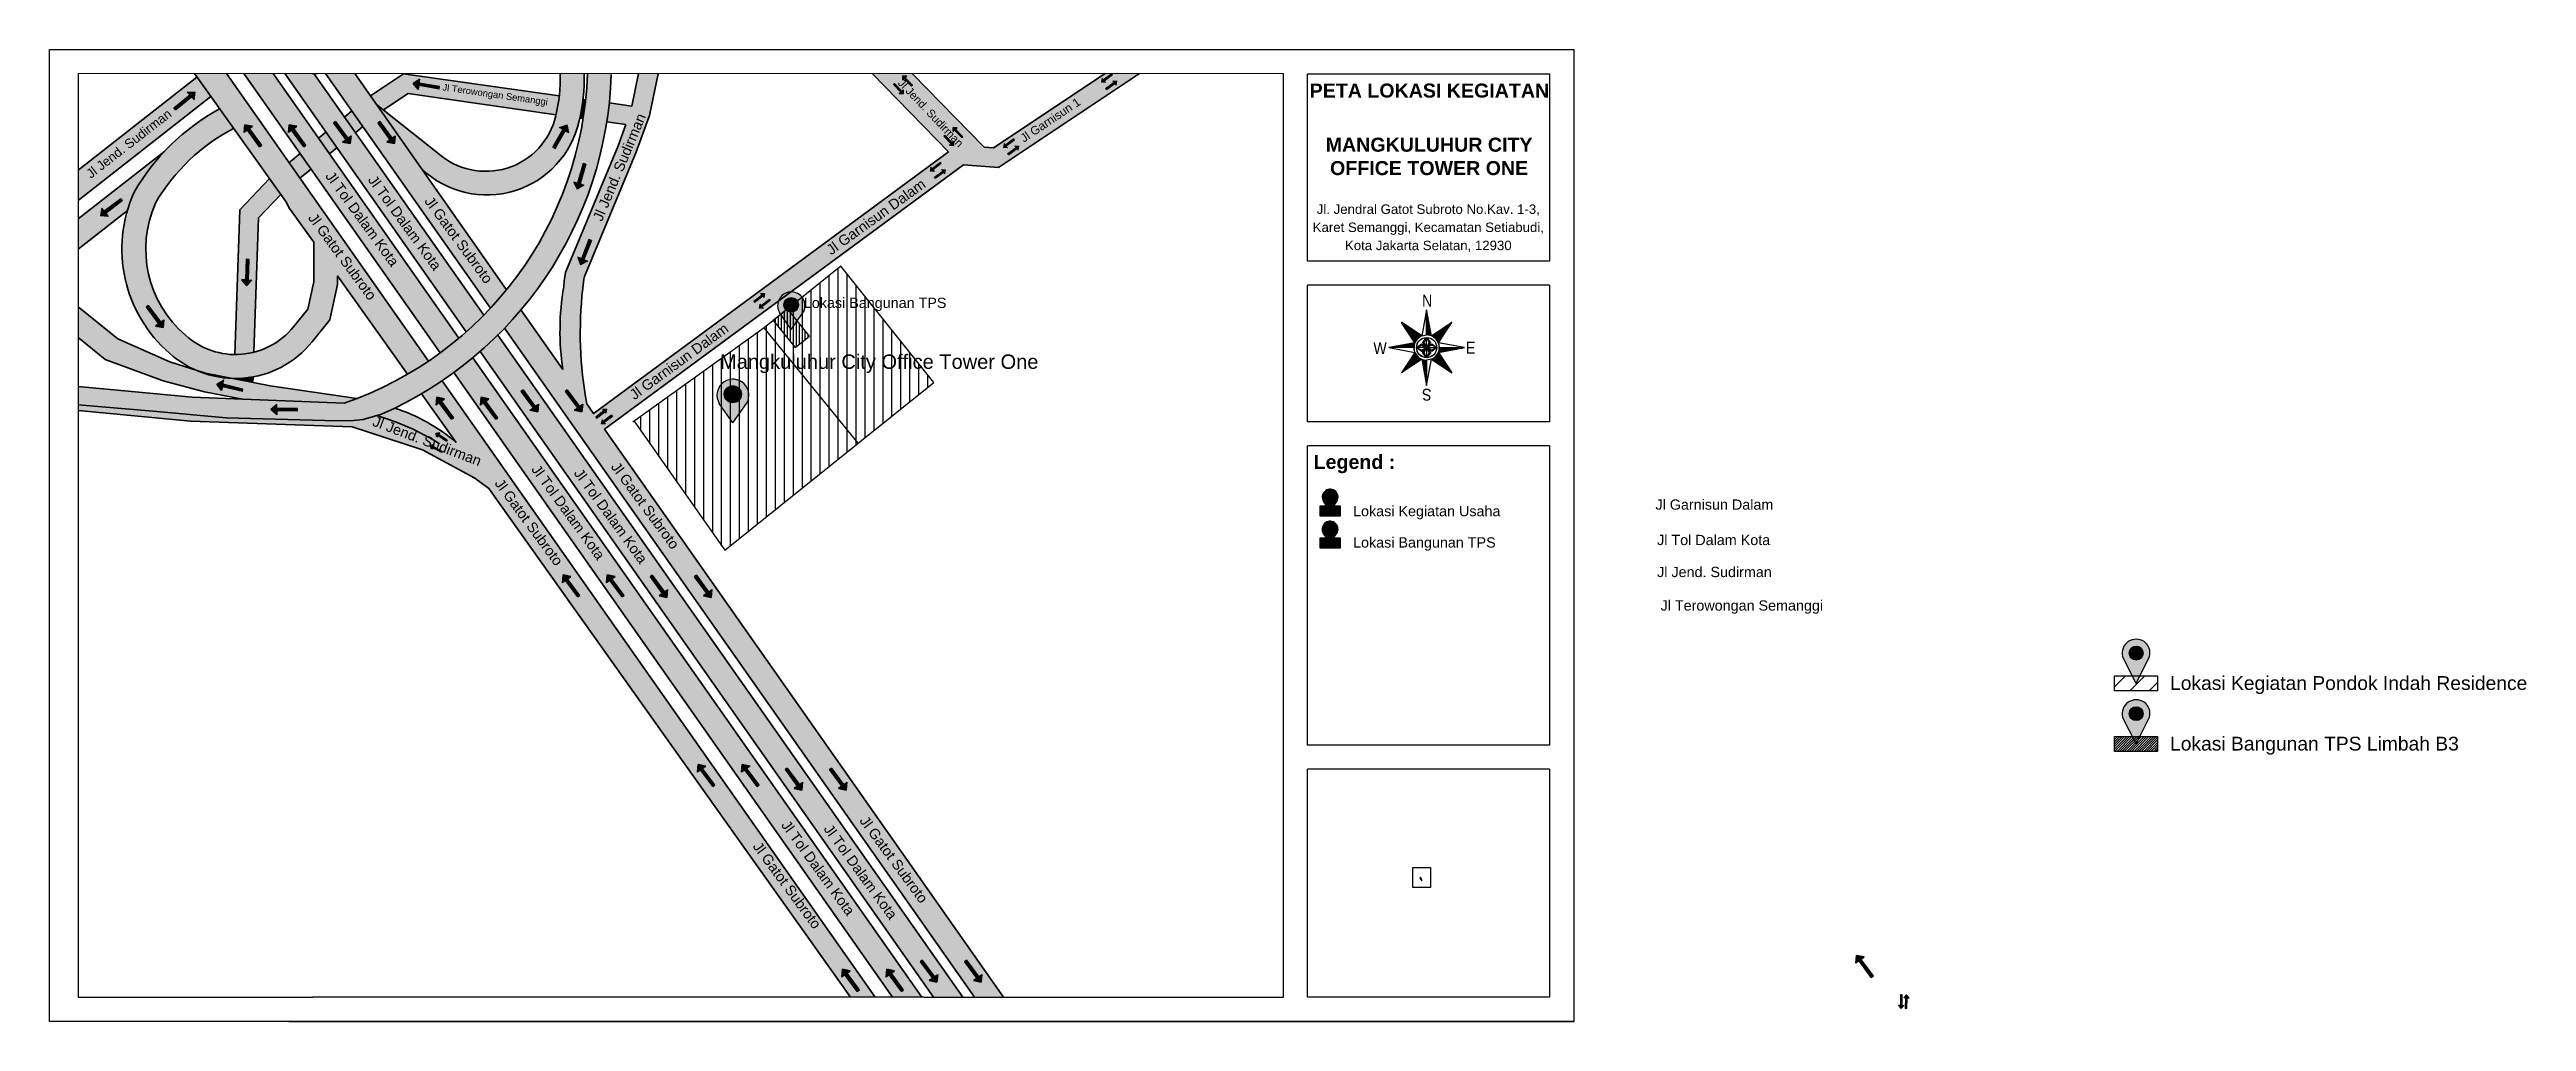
# Model space of a CAD drawing. Header units: millimetres. Extents: x -2888 to 7167, y -634 to 4310.
# Drawn here: x 2263 to 2781, y 519 to 722 of the extents above; entities that cross this region are included whole.
import ezdxf

# ---------------------------------------------------------------- set-up
doc = ezdxf.new("R2010")
doc.units = ezdxf.units.MM
doc.header["$MEASUREMENT"] = 0
doc.linetypes.add('ACAD_ISO06W100', pattern=[36, 24, -3, 0, -3, 0, -3, 0, -3])
doc.linetypes.add('PTS_EXT', pattern=[999999, 0, -999999])
doc.layers.add('Area TPS', color=2, linetype='Continuous')
doc.layers.add('Batas Luar', color=7, linetype='ACAD_ISO06W100', lineweight=211)
doc.styles.get("Standard").update_dxf_attribs({"font": 'arial.ttf'})

msp = doc.modelspace()

# ---------------------------------------------------------------- texts
at = {"linetype": 'Continuous', "width": 0.85}
for s, rotation, p in [('N', 0.0000025, (2550.23756, 668.298)), ('N', 0.0000025, (2550.24112, 668.30326)), ('N', 0.0000025, (2550.24499, 668.30326)), ('S', 180, (2552.21938, 651.12156)), ('S', 180, (2552.22294, 651.12682)), ('S', 180, (2552.22681, 651.12682))]:
    msp.add_text(s, height=2.48655, rotation=rotation, dxfattribs=at).set_placement(p)
for s, p in [('W', (2540.06218, 658.36166)), ('W', (2540.06574, 658.36691)), ('W', (2540.06961, 658.36691)), ('E', (2559.42639, 658.45681)), ('E', (2559.42996, 658.46207)), ('E', (2559.43383, 658.46207))]:
    msp.add_text(s, height=2.48655, dxfattribs=at).set_placement(p)
for s, p in [('Lokasi Kegiatan Pondok Indah Residence', (2706.68387, 588.14963)), ('Lokasi Bangunan TPS Limbah B3', (2706.68387, 575.48403))]:
    msp.add_text(s, height=2.8808866).set_placement(p)
at = {"color": 18, "true_color": 0x000000, "attachment_point": 1}
for s, width, gutter_width, heights, insert, char_height, rotation in [('\\pxql;Jl Jend. Sudirman', 19.4832525, 8.30077, [2.02632], (2441.69034, 716.0651), 1.6601538, 313.5826663), ('\\pxql;Jl Terowongan Semanggi', 30.0986005, 7.01661, [7.52289], (2345.48207, 714.89369), 1.4033213, 351.9158692), ('\\pxql;Jl Garnisun 1', 37.774391, 8.80599, [9.44139], (2465.98608, 704.00965), 1.7611984, 33.8996161), ('\\pxql;Jl Jend. Sudirman', 41.4971735, 9.67385, [10.37187], (2270.6194, 696.51235), 1.9347699, 37.7508483), ('\\pxql;Jl Jend. Sudirman', 46.0194953, 10.7281, [11.50219], (2376.73438, 686.79439), 2.1456192, 67.3294517), ('\\pxql;Jl Tol Dalam Kota', 46.0194953, 10.7281, [11.50219], (2322.48796, 696.84522), 2.1456192, 306.0483982), ('\\pxql;Jl Tol Dalam Kota', 26.0396481, 10.7281, [3.69429], (2331.38047, 696.03485), 2.1456192, 306.0483982), ('\\pxql;Jl Garnisun Dalam', 46.0194953, 10.7281, [11.50219], (2425.40063, 680.71425), 2.1456192, 35.8724674), ('\\pxql;Jl Gatot Subroto', 46.0194953, 10.7281, [11.50219], (2343.19645, 691.58197), 2.1456192, 306.3970787), ('\\pxql;Jl Gatot Subroto', 46.0194953, 10.7281, [11.50219], (2318.87229, 688.11067), 2.1456192, 306.3970787), ('\\pxql;Jl Garnisun Dalam', 46.0194953, 10.7281, [11.50219], (2384.23759, 650.42339), 2.1456192, 36.1990535), ('\\pxql;Jl Jend. Sudirman', 46.0194953, 10.7281, [11.50219], (2331.32099, 645.44644), 2.1456192, 339.189949), ('\\pxql;Jl Gatot Subroto', 46.0194953, 10.7281, [11.50219], (2357.87909, 632.59281), 2.1456192, 306.3970787), ('\\pxql;Jl Tol Dalam Kota', 46.0194953, 10.7281, [11.50219], (2365.57028, 635.52673), 2.1456192, 306.0483982), ('\\pxql;Jl Tol Dalam Kota', 26.0396481, 10.7281, [3.69429], (2374.46279, 634.71637), 2.1456192, 306.0483982), ('\\pxql;Jl Gatot Subroto', 46.0194953, 10.7281, [11.50219], (2382.20326, 636.0641), 2.1456192, 306.3970787), ('\\pxql;Jl Tol Dalam Kota', 46.0194953, 10.7281, [11.50219], (2417.83141, 561.14417), 2.1456192, 306.0483982), ('\\pxql;Jl Tol Dalam Kota', 26.0396481, 10.7281, [3.69429], (2426.72392, 560.3338), 2.1456192, 306.0483982), ('\\pxql;Jl Gatot Subroto', 46.0194953, 10.7281, [11.50219], (2434.20797, 562.0465), 2.1456192, 306.3970787), ('\\pxql;Jl Gatot Subroto', 46.0194953, 10.7281, [11.50219], (2411.87758, 556.67703), 2.1456192, 306.3970787)]:
    msp.add_mtext_dynamic_manual_height_columns(s, width=width, gutter_width=gutter_width, heights=heights, dxfattribs=dict(at, insert=insert, char_height=char_height, rotation=rotation))
at = {"attachment_point": 1}
for s, width, gutter_width, heights, insert, char_height in [('{\\fArial|b1|i0|c0|p34;PETA LOKASI KEGIATAN}', 54.4818781, 14.11916, [4.89873], (2526.72555, 714.93498), 2.9346019), ('\\pxqc;{\\fArial|b1|i0|c0|p34;MANGKULUHUR CITY \\POFFICE TOWER ONE}', 46.6551601, 14.67301, [11.85295], (2528.38891, 703.61921), 2.9346019), ('\\pxsm1.15,qc;Jl. Jendral Gatot Subroto No.Kav. 1-3, \\PKaret Semanggi, Kecamatan Setiabudi, \\PKota Jakarta Selatan, 12930', 56.0964166, 0, [17.06474], (2523.50128, 689.66016), 1.9770215), ('\\pxql;{\\fArial|b1|i0|c0|p34;Legend :}', 46.6551601, 14.67301, [16.90265], (2527.55922, 637.29039), 2.9346019), ('\\pxql;Lokasi Kegiatan Usaha', 46.0194953, 10.7281, [11.50219], (2535.8079, 626.61013), 2.1456192), ('Lokasi Bangunan TPS', 46.0194953, 10.7281, [11.50219], (2535.8079, 620.06413), 2.1456192)]:
    msp.add_mtext_dynamic_manual_height_columns(s, width=width, gutter_width=gutter_width, heights=heights, dxfattribs=dict(at, insert=insert, char_height=char_height))
at = {"color": 7, "true_color": 0xffffff, "attachment_point": 1}
for s, width, heights, insert, char_height in [('Lokasi Bangunan TPS', 46.0194953, [11.50219], (2420.94226, 670.16237), 2.1456192), ('\\pxql;Mangkuluhur City Office Tower One', 128.5450958, [2.81448], (2403.3952, 658.28361), 3)]:
    msp.add_mtext_dynamic_manual_height_columns(s, width=width, gutter_width=10.7281, heights=heights, dxfattribs=dict(at, insert=insert, char_height=char_height))
at = {"color": 1, "char_height": 2.1456192, "attachment_point": 1}
for s, insert in [('\\pxql;Jl Garnisun Dalam', (2599.05503, 627.97771)), ('\\pxql;Jl Tol Dalam Kota', (2599.39948, 620.58041)), ('\\pxql;Jl Jend. Sudirman', (2599.39948, 613.88797)), ('\\pxql;Jl Terowongan Semanggi', (2600.12639, 606.88251))]:
    msp.add_mtext_dynamic_manual_height_columns(s, width=46.0194953, gutter_width=10.7281, heights=[11.50219], dxfattribs=dict(at, insert=insert))

# ---------------------------------------------------------------- hatches: boundary and pattern name
at = {"true_color": 0x636466}
h = msp.add_hatch(color=251, dxfattribs=at)
h.dxf.hatch_style = 1
h.paths.add_polyline_path([(2339.21576, 714.97175), (2340.25944, 713.68054), (2340.34969, 714.2246), (2340.3858, 714.44223), (2340.39482, 714.49663), (2344.64405, 713.7917), (2344.7343, 714.33576), (2340.48508, 715.04069), (2340.49411, 715.09509), (2340.53021, 715.31272), (2340.62047, 715.85678)])
h = msp.add_hatch(color=251, dxfattribs=at)
h.dxf.hatch_style = 1
h.paths.add_polyline_path([(2441.74602, 712.79115), (2440.90898, 712.85954), (2441.11068, 713.05226), (2441.19135, 713.12935), (2441.21152, 713.14863), (2439.70631, 714.72392), (2439.90801, 714.91664), (2441.41322, 713.34135), (2441.43339, 713.36062), (2441.51407, 713.43771), (2441.71576, 713.63043)])
h = msp.add_hatch(color=251, dxfattribs=at)
h.dxf.hatch_style = 1
h.paths.add_polyline_path([(2441.61399, 716.51386), (2441.65206, 715.6749), (2441.85195, 715.86949), (2441.93191, 715.94733), (2441.9519, 715.96679), (2443.47171, 714.40558), (2443.67161, 714.60018), (2442.15179, 716.16138), (2442.17178, 716.18084), (2442.25174, 716.25867), (2442.45163, 716.45327)])
h = msp.add_hatch(color=251, dxfattribs=at)
h.dxf.hatch_style = 1
h.paths.add_polyline_path([(2483.1599, 715.19769), (2483.99655, 715.1247), (2483.83004, 715.34852), (2483.76344, 715.43805), (2483.74678, 715.46044), (2485.49492, 716.7609), (2485.32842, 716.98473), (2483.58028, 715.68426), (2483.56363, 715.70665), (2483.49702, 715.79618), (2483.33052, 716.02)])
h = msp.add_hatch(color=251, dxfattribs=at)
h.dxf.hatch_style = 1
h.paths.add_polyline_path([(2486.41106, 715.45074), (2486.23279, 714.63005), (2486.06837, 714.85542), (2486.0026, 714.94557), (2485.98616, 714.9681), (2484.22599, 713.68398), (2484.06157, 713.90935), (2485.82175, 715.19347), (2485.80531, 715.21601), (2485.73954, 715.30616), (2485.57512, 715.53152)])
h = msp.add_hatch(color=251, dxfattribs=at)
h.dxf.hatch_style = 1
h.paths.add_polyline_path([(2293.6536, 713.15483), (2293.39017, 711.5156), (2293.04133, 711.94274), (2292.90179, 712.1136), (2292.8669, 712.15632), (2289.53081, 709.43174), (2289.18197, 709.85889), (2292.51806, 712.58346), (2292.48317, 712.62617), (2292.34364, 712.79703), (2291.99479, 713.22417)])
h = msp.add_hatch(color=251, dxfattribs=at)
h.dxf.hatch_style = 1
h.paths.add_polyline_path([(2304.03123, 706.33446), (2303.88355, 704.68078), (2304.32671, 705.00905), (2304.50397, 705.14035), (2304.54829, 705.17318), (2307.11212, 701.71203), (2307.55527, 702.04029), (2304.99144, 705.50145), (2305.03576, 705.53427), (2305.21302, 705.66558), (2305.65618, 705.99384)])
h = msp.add_hatch(color=251, dxfattribs=at)
h.dxf.hatch_style = 1
h.paths.add_polyline_path([(2313.28648, 706.33446), (2313.1388, 704.68078), (2313.58196, 705.00905), (2313.75922, 705.14035), (2313.80354, 705.17318), (2316.36737, 701.71203), (2316.81052, 702.04029), (2314.24669, 705.50145), (2314.29101, 705.53427), (2314.46827, 705.66558), (2314.91143, 705.99384)])
h = msp.add_hatch(color=251, dxfattribs=at)
h.dxf.hatch_style = 1
h.paths.add_polyline_path([(2326.08546, 702.36603), (2326.23313, 704.01971), (2325.78998, 703.69145), (2325.61272, 703.56014), (2325.5684, 703.52731), (2323.00457, 706.98847), (2322.56141, 706.6602), (2325.12524, 703.19905), (2325.08093, 703.16622), (2324.90367, 703.03492), (2324.46051, 702.70665)])
h = msp.add_hatch(color=251, dxfattribs=at)
h.dxf.hatch_style = 1
h.paths.add_polyline_path([(2335.34071, 702.36603), (2335.48838, 704.01971), (2335.04523, 703.69145), (2334.86797, 703.56014), (2334.82365, 703.52731), (2332.25982, 706.98847), (2331.81666, 706.6602), (2334.38049, 703.19905), (2334.33618, 703.16622), (2334.15892, 703.03492), (2333.71576, 702.70665)])
h = msp.add_hatch(color=251, dxfattribs=at)
h.dxf.hatch_style = 1
h.paths.add_polyline_path([(2371.41124, 706.29141), (2369.83894, 705.75816), (2370.31831, 705.48548), (2370.51005, 705.3764), (2370.55799, 705.34913), (2368.42824, 701.6052), (2368.9076, 701.33252), (2371.03735, 705.07645), (2371.08528, 705.04918), (2371.27703, 704.9401), (2371.75639, 704.66742)])
h = msp.add_hatch(color=251, dxfattribs=at)
h.dxf.hatch_style = 1
h.paths.add_polyline_path([(2452.13763, 705.72837), (2452.1757, 704.8894), (2452.37559, 705.084), (2452.45555, 705.16183), (2452.47554, 705.18129), (2453.99536, 703.62009), (2454.19525, 703.81468), (2452.67543, 705.37589), (2452.69542, 705.39534), (2452.77538, 705.47318), (2452.97527, 705.66777)])
h = msp.add_hatch(color=251, dxfattribs=at)
h.dxf.hatch_style = 1
h.paths.add_polyline_path([(2452.26966, 702.00566), (2451.43262, 702.07405), (2451.63432, 702.26677), (2451.715, 702.34386), (2451.73517, 702.36313), (2450.22996, 703.93842), (2450.43165, 704.13115), (2451.93686, 702.55585), (2451.95703, 702.57513), (2452.03771, 702.65222), (2452.2394, 702.84494)])
h = msp.add_hatch(color=251, dxfattribs=at)
h.dxf.hatch_style = 1
h.paths.add_polyline_path([(2462.68128, 701.56454), (2463.51793, 701.49155), (2463.35142, 701.71537), (2463.28482, 701.8049), (2463.26817, 701.82728), (2465.01631, 703.12775), (2464.8498, 703.35158), (2463.10166, 702.05111), (2463.08501, 702.07349), (2463.01841, 702.16302), (2462.8519, 702.38685)])
h = msp.add_hatch(color=251, dxfattribs=at)
h.dxf.hatch_style = 1
h.paths.add_polyline_path([(2465.93244, 701.81759), (2465.75417, 700.9969), (2465.58976, 701.22227), (2465.52399, 701.31242), (2465.50755, 701.33495), (2463.74737, 700.05083), (2463.58296, 700.2762), (2465.34313, 701.56032), (2465.32669, 701.58286), (2465.26093, 701.67301), (2465.09651, 701.89837)])
h = msp.add_hatch(color=251, dxfattribs=at)
h.dxf.hatch_style = 1
h.paths.add_polyline_path([(2373.53993, 692.83173), (2374.94165, 693.72148), (2374.41142, 693.87314), (2374.19933, 693.93381), (2374.1463, 693.94897), (2375.33082, 698.0902), (2374.80059, 698.24186), (2373.61607, 694.10063), (2373.56305, 694.1158), (2373.35096, 694.17647), (2372.82073, 694.32813)])
h = msp.add_hatch(color=251, dxfattribs=at)
h.dxf.hatch_style = 1
h.paths.add_polyline_path([(2447.33033, 696.6401), (2448.16698, 696.56711), (2448.00047, 696.79094), (2447.93387, 696.88047), (2447.91722, 696.90285), (2449.66536, 698.20331), (2449.49885, 698.42714), (2447.75071, 697.12668), (2447.73406, 697.14906), (2447.66746, 697.23859), (2447.50095, 697.46242)])
h = msp.add_hatch(color=251, dxfattribs=at)
h.dxf.hatch_style = 1
h.paths.add_polyline_path([(2450.58149, 696.89316), (2450.40322, 696.07247), (2450.23881, 696.29783), (2450.17304, 696.38798), (2450.1566, 696.41052), (2448.39642, 695.12639), (2448.23201, 695.35176), (2449.99218, 696.63589), (2449.97574, 696.65842), (2449.90997, 696.74857), (2449.74556, 696.97394)])
h = msp.add_hatch(color=251, dxfattribs=at)
h.dxf.hatch_style = 1
h.paths.add_polyline_path([(2273.79954, 687.25223), (2274.12182, 688.88091), (2274.45506, 688.44148), (2274.58836, 688.26571), (2274.62168, 688.22177), (2278.05372, 690.82445), (2278.38696, 690.38502), (2274.95492, 687.78234), (2274.98824, 687.7384), (2275.12154, 687.56263), (2275.45478, 687.1232)])
h = msp.add_hatch(color=251, dxfattribs=at)
h.dxf.hatch_style = 1
h.paths.add_polyline_path([(2374.23228, 677.05778), (2375.71049, 677.81367), (2375.19661, 678.01386), (2374.99106, 678.09394), (2374.93968, 678.11396), (2376.50324, 682.12744), (2375.98937, 682.32764), (2374.4258, 678.31415), (2374.37441, 678.33417), (2374.16886, 678.41425), (2373.65499, 678.61444)])
h = msp.add_hatch(color=251, dxfattribs=at)
h.dxf.hatch_style = 1
h.paths.add_polyline_path([(2304.37566, 672.63474), (2305.5171, 673.84039), (2304.96588, 673.85772), (2304.74539, 673.86465), (2304.69027, 673.86638), (2304.82562, 678.17155), (2304.2744, 678.18888), (2304.13905, 673.88371), (2304.08392, 673.88545), (2303.86343, 673.89238), (2303.31221, 673.90971)])
h = msp.add_hatch(color=251, dxfattribs=at)
h.dxf.hatch_style = 1
h.paths.add_polyline_path([(2286.94615, 663.90138), (2287.08274, 665.55602), (2286.6418, 665.22479), (2286.46542, 665.0923), (2286.42132, 665.05918), (2283.83436, 668.50308), (2283.39341, 668.17185), (2285.98038, 664.72795), (2285.93628, 664.69483), (2285.7599, 664.56234), (2285.31895, 664.23111)])
h = msp.add_hatch(color=251, dxfattribs=at)
h.dxf.hatch_style = 1
h.paths.add_polyline_path([(2412.78272, 671.03198), (2411.94595, 671.10365), (2412.11282, 670.88008), (2412.17956, 670.79066), (2412.19625, 670.7683), (2410.45017, 669.46507), (2410.61703, 669.24151), (2412.36311, 670.54474), (2412.3798, 670.52238), (2412.44654, 670.43296), (2412.6134, 670.2094)])
h = msp.add_hatch(color=251, dxfattribs=at)
h.dxf.hatch_style = 1
h.paths.add_polyline_path([(2411.58219, 668.00001), (2411.75916, 668.82098), (2411.92393, 668.59588), (2411.98984, 668.50583), (2412.00632, 668.48332), (2413.76446, 669.77024), (2413.92923, 669.54513), (2412.17109, 668.25822), (2412.18757, 668.23571), (2412.25348, 668.14566), (2412.41825, 667.92056)])
h = msp.add_hatch(color=251, dxfattribs=at)
h.dxf.hatch_style = 1
h.paths.add_polyline_path([(2298.17532, 652.11096), (2299.11822, 650.74443), (2299.24942, 651.28009), (2299.3019, 651.49436), (2299.31502, 651.54792), (2303.49866, 650.52324), (2303.62986, 651.0589), (2299.44622, 652.08358), (2299.45934, 652.13715), (2299.51182, 652.35141), (2299.64301, 652.88708)])
h = msp.add_hatch(color=251, dxfattribs=at)
h.dxf.hatch_style = 1
h.paths.add_polyline_path([(2309.48308, 646.76502), (2310.71734, 645.65459), (2310.72066, 646.20607), (2310.72199, 646.42667), (2310.72232, 646.48181), (2315.02954, 646.4559), (2315.03286, 647.00738), (2310.72564, 647.0333), (2310.72597, 647.08845), (2310.7273, 647.30904), (2310.73062, 647.86052)])
h = msp.add_hatch(color=251, dxfattribs=at)
h.dxf.hatch_style = 1
h.paths.add_polyline_path([(2344.18169, 649.35691), (2344.03401, 647.70323), (2344.47717, 648.03149), (2344.65443, 648.1628), (2344.69874, 648.19562), (2347.26257, 644.73447), (2347.70573, 645.06273), (2345.1419, 648.52389), (2345.18621, 648.55671), (2345.36348, 648.68802), (2345.80663, 649.01629)])
h = msp.add_hatch(color=251, dxfattribs=at)
h.dxf.hatch_style = 1
h.paths.add_polyline_path([(2353.43694, 649.35691), (2353.28926, 647.70323), (2353.73241, 648.03149), (2353.90968, 648.1628), (2353.95399, 648.19562), (2356.51782, 644.73447), (2356.96098, 645.06273), (2354.39715, 648.52389), (2354.44146, 648.55671), (2354.61873, 648.68802), (2355.06188, 649.01629)])
h = msp.add_hatch(color=251, dxfattribs=at)
h.dxf.hatch_style = 1
h.paths.add_polyline_path([(2365.28206, 646.27304), (2365.42974, 647.92672), (2364.98658, 647.59845), (2364.80932, 647.46715), (2364.765, 647.43432), (2362.20117, 650.89547), (2361.75802, 650.56721), (2364.32185, 647.10605), (2364.27753, 647.07323), (2364.10027, 646.94192), (2363.65711, 646.61366)])
h = msp.add_hatch(color=251, dxfattribs=at)
h.dxf.hatch_style = 1
h.paths.add_polyline_path([(2374.53731, 646.27304), (2374.68498, 647.92672), (2374.24183, 647.59845), (2374.06457, 647.46715), (2374.02025, 647.43432), (2371.45642, 650.89547), (2371.01327, 650.56721), (2373.5771, 647.10605), (2373.53278, 647.07323), (2373.35552, 646.94192), (2372.91236, 646.61366)])
h = msp.add_hatch(color=251, dxfattribs=at)
h.dxf.hatch_style = 1
h.paths.add_polyline_path([(2379.72023, 646.82367), (2378.88245, 646.88226), (2379.05279, 646.66133), (2379.12092, 646.57296), (2379.13795, 646.55086), (2377.41244, 645.22052), (2377.58277, 644.99959), (2379.30828, 646.32993), (2379.32532, 646.30784), (2379.39345, 646.21947), (2379.56378, 645.99854)])
h = msp.add_hatch(color=251, dxfattribs=at)
h.dxf.hatch_style = 1
h.paths.add_polyline_path([(2378.5672, 643.77332), (2378.73133, 644.59696), (2378.8996, 644.37445), (2378.9669, 644.28545), (2378.98373, 644.2632), (2380.72156, 645.57741), (2380.88983, 645.3549), (2379.152, 644.04069), (2379.16882, 644.01844), (2379.23613, 643.92944), (2379.4044, 643.70693)])
h = msp.add_hatch(color=251, dxfattribs=at)
h.dxf.hatch_style = 1
h.paths.add_polyline_path([(2342.79859, 639.26052), (2343.61779, 639.44552), (2343.48294, 639.20131), (2343.429, 639.10362), (2343.41552, 639.0792), (2345.32287, 638.026), (2345.18802, 637.78179), (2343.28067, 638.83499), (2343.26719, 638.81057), (2343.21325, 638.71289), (2343.0784, 638.46868)])
h = msp.add_hatch(color=251, dxfattribs=at)
h.dxf.hatch_style = 1
h.paths.add_polyline_path([(2343.94105, 641.78184), (2344.77218, 641.90239), (2344.6187, 641.66944), (2344.5573, 641.57626), (2344.54195, 641.55296), (2346.36135, 640.35422), (2346.20787, 640.12127), (2344.38847, 641.32001), (2344.37312, 641.29672), (2344.31173, 641.20354), (2344.15825, 640.97059)])
h = msp.add_hatch(color=251, dxfattribs=at)
h.dxf.hatch_style = 1
h.paths.add_polyline_path([(2370.57551, 612.21264), (2370.42783, 610.55896), (2370.87099, 610.88722), (2371.04825, 611.01853), (2371.09257, 611.05135), (2373.6564, 607.5902), (2374.09955, 607.91846), (2371.53572, 611.37962), (2371.58004, 611.41244), (2371.7573, 611.54375), (2372.20046, 611.87202)])
h = msp.add_hatch(color=251, dxfattribs=at)
h.dxf.hatch_style = 1
h.paths.add_polyline_path([(2379.83076, 612.21264), (2379.68308, 610.55896), (2380.12624, 610.88722), (2380.3035, 611.01853), (2380.34782, 611.05135), (2382.91165, 607.5902), (2383.3548, 607.91846), (2380.79097, 611.37962), (2380.83529, 611.41244), (2381.01255, 611.54375), (2381.45571, 611.87202)])
h = msp.add_hatch(color=251, dxfattribs=at)
h.dxf.hatch_style = 1
h.paths.add_polyline_path([(2392.29029, 607.5045), (2392.43797, 609.15818), (2391.99481, 608.82992), (2391.81755, 608.69861), (2391.77323, 608.66579), (2389.2094, 612.12694), (2388.76625, 611.79868), (2391.33008, 608.33752), (2391.28576, 608.3047), (2391.1085, 608.17339), (2390.66534, 607.84512)])
h = msp.add_hatch(color=251, dxfattribs=at)
h.dxf.hatch_style = 1
h.paths.add_polyline_path([(2401.54554, 607.5045), (2401.69322, 609.15818), (2401.25006, 608.82992), (2401.0728, 608.69861), (2401.02848, 608.66579), (2398.46465, 612.12694), (2398.0215, 611.79868), (2400.58533, 608.33752), (2400.54101, 608.3047), (2400.36375, 608.17339), (2399.92059, 607.84512)])
h = msp.add_hatch(color=1)
h.dxf.hatch_style = 1
h.paths.add_polyline_path([(2702.40175, 595.14825, 1.282094813), (2696.76752, 595.14825), (2699.58463, 589.51403)])
h.paths.add_polyline_path([(2698.12735, 595.85552, -1), (2701.04192, 595.85552, -1)], flags=16)
at = {"true_color": 0xffffff}
h = msp.add_hatch(color=7, dxfattribs=at)
h.dxf.hatch_style = 1
h.paths.add_polyline_path([(2698.12735, 595.85552, 1), (2701.04192, 595.85552, 1)])
h = msp.add_hatch()
h.set_pattern_fill('ANSI31', color=1, scale=22.953788)
h.set_pattern_definition([(45, (2353.144, 380.7714), (-2.028847, 2.028847), [])])
h.paths.add_polyline_path([(2704.08563, 591.07264), (2695.08363, 591.07264), (2695.08363, 587.95542), (2704.08563, 587.95542)])
h = msp.add_hatch(color=2)
h.dxf.hatch_style = 1
h.paths.add_polyline_path([(2702.40175, 582.48265, 1.282094813), (2696.76752, 582.48265), (2699.58463, 576.84843)])
h.paths.add_polyline_path([(2698.12735, 583.18992, -1), (2701.04192, 583.18992, -1)], flags=16)
h = msp.add_hatch(color=7, dxfattribs=at)
h.dxf.hatch_style = 1
h.paths.add_polyline_path([(2698.12735, 583.18992, 1), (2701.04192, 583.18992, 1)])
at = {"true_color": 0x636466}
h = msp.add_hatch(color=251, dxfattribs=at)
h.dxf.hatch_style = 1
h.paths.add_polyline_path([(2398.81104, 572.58238), (2398.66336, 570.9287), (2399.10651, 571.25696), (2399.28378, 571.38827), (2399.32809, 571.4211), (2401.89192, 567.95994), (2402.33508, 568.28821), (2399.77125, 571.74936), (2399.81556, 571.78219), (2399.99283, 571.91349), (2400.43598, 572.24176)])
h = msp.add_hatch(color=251, dxfattribs=at)
h.dxf.hatch_style = 1
h.paths.add_polyline_path([(2408.06628, 572.58238), (2407.91861, 570.9287), (2408.36176, 571.25696), (2408.53902, 571.38827), (2408.58334, 571.4211), (2411.14717, 567.95994), (2411.59033, 568.28821), (2409.0265, 571.74936), (2409.07081, 571.78219), (2409.24807, 571.91349), (2409.69123, 572.24176)])
h = msp.add_hatch(color=251, dxfattribs=at)
h.dxf.hatch_style = 1
h.paths.add_polyline_path([(2420.52373, 567.20434), (2420.6714, 568.85802), (2420.22825, 568.52975), (2420.05099, 568.39845), (2420.00667, 568.36562), (2417.44284, 571.82678), (2416.99968, 571.49851), (2419.56351, 568.03736), (2419.5192, 568.00453), (2419.34194, 567.87322), (2418.89878, 567.54496)])
h = msp.add_hatch(color=251, dxfattribs=at)
h.dxf.hatch_style = 1
h.paths.add_polyline_path([(2429.77897, 567.20434), (2429.92665, 568.85802), (2429.4835, 568.52975), (2429.30623, 568.39845), (2429.26192, 568.36562), (2426.69809, 571.82678), (2426.25493, 571.49851), (2428.81876, 568.03736), (2428.77445, 568.00453), (2428.59719, 567.87322), (2428.15403, 567.54496)])
h = msp.add_hatch(color=251, dxfattribs=at)
h.dxf.hatch_style = 1
h.paths.add_polyline_path([(2429.02341, 529.73932), (2428.87573, 528.08564), (2429.31889, 528.4139), (2429.49615, 528.54521), (2429.54047, 528.57803), (2432.1043, 525.11688), (2432.54745, 525.44514), (2429.98362, 528.9063), (2430.02794, 528.93913), (2430.2052, 529.07043), (2430.64836, 529.3987)])
h = msp.add_hatch(color=251, dxfattribs=at)
h.dxf.hatch_style = 1
h.paths.add_polyline_path([(2438.27866, 529.73932), (2438.13098, 528.08564), (2438.57414, 528.4139), (2438.7514, 528.54521), (2438.79572, 528.57803), (2441.35955, 525.11688), (2441.8027, 525.44514), (2439.23887, 528.9063), (2439.28319, 528.93913), (2439.46045, 529.07043), (2439.90361, 529.3987)])
h = msp.add_hatch(color=251, dxfattribs=at)
h.dxf.hatch_style = 1
h.paths.add_polyline_path([(2448.78151, 527.02957), (2448.92919, 528.68325), (2448.48603, 528.35499), (2448.30877, 528.22368), (2448.26446, 528.19086), (2445.70063, 531.65201), (2445.25747, 531.32375), (2447.8213, 527.86259), (2447.77698, 527.82976), (2447.59972, 527.69846), (2447.15657, 527.37019)])
h = msp.add_hatch(color=251, dxfattribs=at)
h.dxf.hatch_style = 1
h.paths.add_polyline_path([(2458.03676, 527.02957), (2458.18444, 528.68325), (2457.74128, 528.35499), (2457.56402, 528.22368), (2457.5197, 528.19086), (2454.95587, 531.65201), (2454.51272, 531.32375), (2457.07655, 527.86259), (2457.03223, 527.82976), (2456.85497, 527.69846), (2456.41181, 527.37019)])
h = msp.add_hatch(color=251, dxfattribs=at)
h.dxf.hatch_style = 1
h.paths.add_polyline_path([(2641.11559, 532.65497), (2640.96791, 531.00129), (2641.41107, 531.32955), (2641.58833, 531.46086), (2641.63264, 531.49369), (2644.19647, 528.03253), (2644.63963, 528.3608), (2642.0758, 531.82195), (2642.12012, 531.85478), (2642.29738, 531.98608), (2642.74053, 532.31435)])
h = msp.add_hatch(color=251, dxfattribs=at)
h.dxf.hatch_style = 1
h.paths.add_polyline_path([(2650.42671, 521.5637), (2650.98171, 522.194), (2650.70275, 522.1927), (2650.59116, 522.19218), (2650.56326, 522.19205), (2650.55312, 524.37083), (2650.27415, 524.36953), (2650.2843, 522.19075), (2650.2564, 522.19062), (2650.14482, 522.1901), (2649.86585, 522.1888)])
h = msp.add_hatch(color=251, dxfattribs=at)
h.dxf.hatch_style = 1
h.paths.add_polyline_path([(2651.53134, 524.37018), (2652.08635, 523.73988), (2651.80739, 523.74118), (2651.6958, 523.7417), (2651.6679, 523.74183), (2651.65776, 521.56305), (2651.37879, 521.56435), (2651.38894, 523.74313), (2651.36104, 523.74326), (2651.24946, 523.74378), (2650.97049, 523.74508)])
at = {"layer": 'Area TPS'}
h = msp.add_hatch(dxfattribs=at)
h.set_pattern_fill('ANSI31', color=256, scale=2.869224)
h.set_pattern_definition([(45, (2353.1439, 373.84422), (-0.25360593, 0.25360593), [])])
h.paths.add_polyline_path([(2704.08563, 578.40704), (2695.08363, 578.40704), (2695.08363, 575.28982), (2704.08563, 575.28982)])
at = {"layer": 'Batas Luar', "ltscale": 100, "true_color": 0xffffff, "transparency": 33554687}
h = msp.add_hatch(color=7, dxfattribs=at)
h.dxf.hatch_style = 1
h.paths.add_polyline_path([(2345.27947, 652.78694, -0.015864487), (2340.96161, 650.06723), (2348.20433, 639.88479, 0.098451577), (2335.3869, 647.08613, -0.009522336), (2332.60579, 645.80152), (2328.78585, 644.68369), (2326.74924, 644.47614), (2323.29942, 644.43466), (2300.13025, 645.03111), (2284.84217, 646.42514), (2269.19378, 647.7528), (2269.19378, 646.54459), (2292.67745, 644.34882), (2326.5033, 643.18066), (2341.1501, 638.33246), (2352.10769, 632.40863), (2355.06054, 630.24573), (2430.70205, 523.90231), (2435.83371, 523.90231)])
h.paths.add_polyline_path([(2351.68212, 657.58987, -0.015563388), (2347.73416, 654.51161), (2439.50015, 523.90231), (2445.61089, 523.90231)])
h.paths.add_polyline_path([(2356.90501, 662.33246, -0.015691752), (2353.21089, 658.89292), (2448.05519, 523.90231), (2454.16593, 523.90231)])
h.paths.add_polyline_path([(2374.69829, 672.09416, -0.033488383), (2375.03673, 674.61159), (2385.82568, 700.43577), (2388.6607, 708.22183), (2390.45112, 716.99185), (2386.36871, 716.99229), (2384.98443, 710.21171), (2380.25106, 710.88403, -0.01243476), (2379.72616, 706.91843), (2383.72252, 706.3508), (2382.09894, 701.89182), (2371.20222, 675.80969, 0.03701745), (2370.71307, 672.44654, 0.078729902), (2370.52908, 655.11778), (2361.76155, 667.59649, -0.01594921), (2358.33074, 663.78218), (2456.61022, 523.90231), (2462.72096, 523.90231), (2379.26828, 642.67939), (2454.31407, 697.96592), (2461.64046, 697.38382), (2491.07761, 716.98091), (2483.86063, 716.98169), (2460.57667, 701.48095), (2458.6196, 701.63644), (2443.64263, 716.98607), (2435.25883, 716.98698), (2451.20517, 700.64386), (2376.96814, 645.95314), (2375.54542, 647.97809, -0.074191017)])
h.paths.add_polyline_path([(2380.67115, 716.99291), (2375.66867, 716.99346, -0.311381182), (2324.76939, 648.10513), (2293.00754, 649.33977), (2269.19378, 651.5664), (2269.19378, 647.7528), (2284.84217, 646.42514), (2300.13025, 645.03111), (2323.29942, 644.43466), (2326.74924, 644.47614), (2328.78585, 644.68369), (2332.60579, 645.80152, 0.289325989)])
h.paths.add_polyline_path([(2309.29431, 651.71388), (2301.4556, 653.27952, -0.09931798), (2293.56186, 655.10477), (2288.34131, 656.73358), (2277.44692, 661.56389), (2269.19378, 668.27004), (2269.19378, 661.8275), (2274.81106, 657.26315), (2286.96749, 652.77011), (2295.60983, 650.44313), (2303.53255, 648.93064), (2324.76939, 648.10513, 0.009436558), (2327.44432, 649.08035)], flags=17)
h.paths.add_polyline_path([(2318.11089, 660.96378), (2321.79253, 665.54448), (2323.42264, 672.9134), (2323.42264, 674.72506), (2338.05152, 654.1585, 0.017016412), (2342.40449, 656.87885), (2300.16225, 717.00167), (2293.48994, 717.0024), (2312.58275, 690.25763), (2313.38932, 688.83077), (2318.42264, 681.75449), (2318.42264, 673.45983), (2317.16302, 667.76573), (2314.21365, 664.09611, -0.431358157), (2291.59769, 662.29891, -0.330218944), (2285.32128, 689.93152, -0.142306087), (2301.68119, 705.52828), (2298.75012, 709.63405, 0.139870237), (2280.86106, 692.2061, 0.33236595), (2288.29269, 658.54654, 0.076847721), (2293.56186, 655.10477), (2295.77641, 654.41383), (2301.4556, 653.27952, 0.234943699)])
h.paths.add_polyline_path([(2306.89242, 686.88807), (2311.52919, 691.73343), (2309.16367, 695.04699), (2302.94747, 688.55114), (2301.90177, 658.27149, 0.065172171), (2305.92092, 658.75673)], flags=17)
h.paths.add_polyline_path([(2309.94018, 717.00061), (2303.82897, 717.00127), (2344.85918, 658.60353, 0.016598329), (2348.79761, 661.69535)])
h.paths.add_polyline_path([(2318.49587, 716.99968), (2312.38466, 717.00034), (2350.31918, 663.00866, 0.016754331), (2353.9864, 666.48648)])
h.paths.add_polyline_path([(2327.05156, 716.99875), (2320.94035, 716.99941), (2355.39763, 667.95683, 0.017068852), (2358.78206, 671.83715)])
h = msp.add_hatch(color=7, dxfattribs=at)
h.dxf.hatch_style = 1
h.paths.add_polyline_path([(2296.91946, 712.19841), (2294.01146, 716.27186), (2269.19378, 696.83414), (2269.19378, 690.48308)])
h.paths.add_polyline_path([(2280.86106, 692.2061, -0.059123122), (2287.25473, 700.81816), (2269.19378, 686.67245), (2269.19378, 680.3214), (2279.43895, 688.34563, -0.035768064)])
h = msp.add_hatch(color=7, dxfattribs=at)
h.dxf.hatch_style = 1
h.paths.add_polyline_path([(2337.20911, 716.99764), (2330.29118, 712.38784), (2331.57697, 710.55779), (2333.03202, 709.40751), (2338.15736, 712.8228), (2369.10463, 708.4271, 0.029404961), (2369.78726, 712.37029)])
h = msp.add_hatch(color=7, dxfattribs=at)
h.dxf.hatch_style = 1
h.paths.add_polyline_path([(2374.99487, 716.99353), (2369.99367, 716.99408, -0.064715165), (2369.06623, 708.26501, -0.574249752), (2344.32387, 700.48083), (2331.57697, 710.55779), (2341.08024, 697.03191, 0.582472018), (2373.93021, 707.10668, 0.063917326)])
h.paths.add_polyline_path([(2371.41124, 706.29141), (2371.75639, 704.66742), (2371.27703, 704.9401), (2371.03735, 705.07645), (2368.9076, 701.33252), (2368.42824, 701.6052), (2370.55799, 705.34913), (2370.51005, 705.3764), (2370.31831, 705.48548), (2369.83894, 705.75816)], flags=16)
h = msp.add_hatch(color=7, dxfattribs=at)
h.dxf.hatch_style = 1
h.paths.add_polyline_path([(2375.29763, 711.5876), (2374.73932, 711.66691, -0.025632051), (2374.07213, 707.72152), (2374.77522, 707.62166, 0.013259317)])
h = msp.add_hatch(color=7, dxfattribs=at)
h.dxf.hatch_style = 1
h.paths.add_polyline_path([(2326.41546, 709.20677), (2324.86517, 707.93433), (2327.16543, 704.66041), (2328.71572, 705.93284)])
h.paths.add_polyline_path([(2320.98946, 704.75326), (2319.43917, 703.48083), (2321.73942, 700.2069), (2323.28971, 701.47933)])
h.paths.add_polyline_path([(2315.56345, 700.29975), (2313.23802, 698.3911), (2315.53828, 695.11718), (2317.86371, 697.02583)])
at = {"layer": 'Batas Luar', "linetype": 'ByBlock', "lineweight": -2, "ltscale": 100, "transparency": 33554687}
h = msp.add_hatch(dxfattribs=at)
h.set_pattern_fill('ANSI31', color=1, scale=15, angle=45)
h.paths.add_polyline_path([(2428.65276, 676.76154), (2412.64818, 663.8419), (2432.33057, 639.76411), (2448.14941, 652.45005)])
at = {"layer": 'Batas Luar', "ltscale": 100, "transparency": 33554687}
h = msp.add_hatch(color=2, dxfattribs=at)
h.dxf.hatch_style = 1
h.paths.add_polyline_path([(2416.72062, 670.88058, 0.398171205), (2415.84722, 667.03327), (2418.28032, 663.53241), (2420.76046, 667.00012, 0.8038698)])
h.paths.add_polyline_path([(2416.76097, 668.66814, -1), (2419.82653, 668.66814, -1)], flags=16)
at = {"layer": 'Batas Luar', "ltscale": 100, "true_color": 0xffffff, "transparency": 33554687}
h = msp.add_hatch(color=7, dxfattribs=at)
h.dxf.hatch_style = 1
edge = h.paths.add_edge_path()
edge.add_arc((2418.29375, 668.66814), 1.53278, 0, 360)
at = {"layer": 'Batas Luar', "linetype": 'ByBlock', "lineweight": -2, "ltscale": 100, "transparency": 33554687}
h = msp.add_hatch(dxfattribs=at)
h.set_pattern_fill('ANSI31', color=1, scale=15, angle=45)
h.paths.add_polyline_path([(2412.64818, 663.8419), (2385.43958, 644.32287), (2404.4021, 617.36681), (2432.33057, 639.76411)])
h = msp.add_hatch(dxfattribs=at)
h.set_pattern_fill('ANSI31', color=2, scale=5, angle=45)
h.paths.add_polyline_path([(2417.55418, 667.80224), (2416.05349, 666.59081), (2414.55701, 665.3742), (2419.15746, 659.71547), (2422.15042, 662.1487)])
at = {"layer": 'Batas Luar', "ltscale": 100, "true_color": 0xffffff, "transparency": 33554687}
h = msp.add_hatch(color=7, dxfattribs=at)
h.dxf.hatch_style = 1
h.paths.add_polyline_path([(2305.74293, 653.60307, -0.049003421), (2301.72916, 653.27333), (2301.7275, 653.22521), (2305.70247, 652.43128)])
h.paths.add_polyline_path([(2301.59198, 649.30111), (2301.58181, 649.00647), (2303.53255, 648.93064)])
at = {"layer": 'Batas Luar', "ltscale": 100, "transparency": 33554687}
h = msp.add_hatch(color=1, dxfattribs=at)
h.dxf.hatch_style = 1
h.paths.add_polyline_path([(2404.25642, 652.54914, 0.398171205), (2403.23882, 648.06663), (2406.07365, 643.98776), (2408.96326, 648.028, 0.8038698)])
h.paths.add_polyline_path([(2404.30343, 649.97143, -1), (2407.87514, 649.97143, -1)], flags=16)
at = {"layer": 'Batas Luar', "ltscale": 100, "true_color": 0xffffff, "transparency": 33554687}
h = msp.add_hatch(color=7, dxfattribs=at)
h.dxf.hatch_style = 1
edge = h.paths.add_edge_path()
edge.add_arc((2406.08929, 649.97143), 1.78586, 0, 360)
at = {"layer": 'Batas Luar', "ltscale": 100, "transparency": 33554687}
h = msp.add_hatch(color=1, dxfattribs=at)
h.dxf.hatch_style = 1
h.paths.add_polyline_path([(2530.10224, 629.82421, 0.398171205), (2529.59544, 627.59175), (2531.00729, 625.56032), (2532.44642, 627.57251, 0.8038698)])
h.paths.add_polyline_path([(2530.12565, 628.54041, -1), (2531.9045, 628.54041, -1)], flags=16)
h = msp.add_hatch(color=7, dxfattribs=at)
h.dxf.hatch_style = 1
edge = h.paths.add_edge_path()
edge.add_arc((2531.01508, 628.54041), 0.88942, 0, 360)
at = {"layer": 'Batas Luar', "linetype": 'ByBlock', "lineweight": -2, "ltscale": 100, "transparency": 33554687}
h = msp.add_hatch(dxfattribs=at)
h.set_pattern_fill('ANSI31', color=1, scale=2, angle=5)
h.set_pattern_definition([(50, (0, -5), (-0.19151111, 0.160696902), [])])
h.paths.add_polyline_path([(2533.11063, 626.62792), (2528.90394, 626.62792), (2528.90394, 624.49272), (2533.11063, 624.49272)])
at = {"layer": 'Batas Luar', "ltscale": 100, "transparency": 33554687}
h = msp.add_hatch(color=2, dxfattribs=at)
h.dxf.hatch_style = 1
h.paths.add_polyline_path([(2530.08084, 623.14657, 0.398171205), (2529.57404, 620.91411), (2530.98589, 618.88268), (2532.42503, 620.89487, 0.8038698)])
h.paths.add_polyline_path([(2530.10426, 621.86277, -1), (2531.8831, 621.86277, -1)], flags=16)
h = msp.add_hatch(color=7, dxfattribs=at)
h.dxf.hatch_style = 1
edge = h.paths.add_edge_path()
edge.add_arc((2530.99368, 621.86277), 0.88942, 0, 360)
at = {"layer": 'Batas Luar', "linetype": 'ByBlock', "lineweight": -2, "ltscale": 100, "transparency": 33554687}
h = msp.add_hatch(dxfattribs=at)
h.set_pattern_fill('ANSI31', color=2, scale=2, angle=5)
h.set_pattern_definition([(50, (0, -2.53833), (-0.19151111, 0.160696902), [])])
h.paths.add_polyline_path([(2533.11063, 619.91949), (2528.90394, 619.91949), (2528.90394, 617.78429), (2533.11063, 617.78429)])
at = {"layer": 'Batas Luar', "ltscale": 100, "transparency": 33554687}
h = msp.add_hatch(color=2, dxfattribs=at)
h.dxf.hatch_style = 1
h.paths.add_polyline_path([(2550.03801, 548.80304), (2549.93561, 548.93678), (2549.82534, 548.92103), (2549.77021, 548.77944), (2549.8259, 548.72377), (2550.19111, 548.23137), (2550.18767, 548.45689), (2550.10891, 548.60637)])

# ---------------------------------------------------------------- linework, layer by layer
for p, q in [((2576.92159, 677.79661), (2526.28897, 677.79661)), ((2576.92159, 672.79661), (2526.28897, 672.79661)), ((2576.92159, 644.17795), (2526.28897, 644.17795)), ((2576.92159, 639.17795), (2526.28897, 639.17795)), ((2576.92159, 576.57372), (2526.28897, 576.57372)), ((2576.92159, 571.57372), (2526.28897, 571.57372))]:
    msp.add_line(p, q)
at = {"linetype": 'Continuous'}
for p, q in [((2550.19792, 662.16842), (2545.90998, 665.00558)), ((2548.74708, 660.71752), (2545.90998, 665.00558)), ((2549.32592, 661.58968), (2545.91001, 665.00558)), ((2550.20148, 662.17368), (2545.91354, 665.01084)), ((2548.75064, 660.72277), (2545.91354, 665.01084)), ((2549.32948, 661.59493), (2545.91357, 665.01084)), ((2550.20535, 662.17368), (2545.91741, 665.01084)), ((2548.75451, 660.72277), (2545.91741, 665.01084)), ((2549.33335, 661.59493), (2545.91744, 665.01084)), ((2549.18244, 661.43396), (2546.49451, 664.12192)), ((2549.186, 661.43921), (2546.49807, 664.12718)), ((2549.18987, 661.43921), (2546.50194, 664.12718)), ((2549.48136, 661.73296), (2546.79339, 664.42093)), ((2549.48492, 661.73822), (2546.79695, 664.42619)), ((2549.48879, 661.73822), (2546.80082, 664.42619)), ((2549.05106, 661.26642), (2547.07904, 663.23857)), ((2549.05462, 661.27168), (2547.0826, 663.24383)), ((2549.05849, 661.27168), (2547.08647, 663.24383)), ((2549.64889, 661.86444), (2547.67683, 663.83628)), ((2549.65245, 661.8697), (2547.68039, 663.84154)), ((2549.65632, 661.8697), (2547.68426, 663.84154)), ((2549.82888, 661.98317), (2548.56028, 663.25194)), ((2549.83245, 661.98843), (2548.56384, 663.25719)), ((2549.83632, 661.98843), (2548.56771, 663.25719)), ((2552.19033, 662.16842), (2551.19413, 667.64754)), ((2551.19413, 662.3633), (2551.19413, 667.64754)), ((2552.19389, 662.17368), (2551.19769, 667.6528)), ((2551.19769, 662.36856), (2551.19769, 667.6528)), ((2552.19776, 662.17368), (2551.20156, 667.6528)), ((2551.20156, 662.36856), (2551.20156, 667.6528)), ((2551.27339, 662.36206), (2551.27339, 667.21146)), ((2551.27695, 662.36732), (2551.27695, 667.21672)), ((2551.28082, 662.36732), (2551.28082, 667.21672)), ((2551.48477, 662.34745), (2551.48477, 666.049)), ((2551.48834, 662.35271), (2551.48834, 666.05426)), ((2551.49221, 662.35271), (2551.49221, 666.05426)), ((2551.69613, 662.31513), (2551.69613, 664.88654)), ((2551.69969, 662.32039), (2551.69969, 664.89179)), ((2551.70356, 662.32039), (2551.70356, 664.89179)), ((2551.90749, 662.26509), (2551.90749, 663.72407)), ((2551.91105, 662.27034), (2551.91105, 663.72933)), ((2551.91492, 662.27034), (2551.91492, 663.72933)), ((2552.19033, 662.16842), (2556.47827, 665.00558)), ((2552.19389, 662.17368), (2556.48183, 665.01084)), ((2552.19776, 662.17368), (2556.4857, 665.01084)), ((2552.5594, 661.98317), (2553.82798, 663.25194)), ((2552.56296, 661.98843), (2553.83154, 663.25719)), ((2552.56683, 661.98843), (2553.83541, 663.25719)), ((2552.73937, 661.86444), (2554.71139, 663.83628)), ((2552.74293, 661.8697), (2554.71495, 663.84154)), ((2552.7468, 661.8697), (2554.71882, 663.84154)), ((2552.90693, 661.73296), (2555.59483, 664.42093)), ((2552.91049, 661.73822), (2555.59839, 664.42619)), ((2552.91436, 661.73822), (2555.60226, 664.42619)), ((2553.06237, 661.58968), (2556.47827, 665.00558)), ((2553.06593, 661.59493), (2556.48183, 665.01084)), ((2553.0698, 661.59493), (2556.4857, 665.01084)), ((2553.20584, 661.43396), (2555.89378, 664.12192)), ((2553.2094, 661.43921), (2555.89734, 664.12718)), ((2553.21327, 661.43921), (2555.90121, 664.12718)), ((2553.33723, 661.26642), (2555.30925, 663.23857)), ((2553.34079, 661.27168), (2555.31281, 663.24383)), ((2553.34466, 661.27168), (2555.31668, 663.24383)), ((2553.64121, 660.71752), (2556.47827, 665.00558)), ((2553.64477, 660.72277), (2556.48183, 665.01084)), ((2553.64864, 660.72277), (2556.4857, 665.01084)), ((2548.74708, 660.71752), (2543.26792, 659.72134)), ((2548.55207, 659.72134), (2543.26792, 659.72134)), ((2548.75064, 660.72277), (2543.27149, 659.7266)), ((2548.55563, 659.7266), (2543.27149, 659.7266)), ((2548.75451, 660.72277), (2543.27536, 659.7266)), ((2548.5595, 659.7266), (2543.27536, 659.7266)), ((2548.55325, 659.8006), (2543.70385, 659.8006)), ((2548.55681, 659.80586), (2543.70741, 659.80586)), ((2548.56068, 659.80586), (2543.71128, 659.80586)), ((2548.56811, 660.01196), (2544.86637, 660.01196)), ((2548.57167, 660.01721), (2544.86994, 660.01721)), ((2548.57554, 660.01721), (2544.87381, 660.01721)), ((2548.74708, 658.72517), (2545.90998, 654.4371)), ((2548.75064, 658.73042), (2545.91354, 654.44236)), ((2548.75451, 658.73042), (2545.91741, 654.44236)), ((2548.60018, 660.22331), (2546.02887, 660.22331)), ((2548.60375, 660.22857), (2546.03243, 660.22857)), ((2548.60762, 660.22857), (2546.0363, 660.22857)), ((2549.18244, 658.00842), (2546.49451, 655.32045)), ((2549.186, 658.01367), (2546.49807, 655.32571)), ((2549.18987, 658.01367), (2546.50194, 655.32571)), ((2549.05106, 658.17595), (2547.079, 656.20411)), ((2549.05462, 658.18121), (2547.08257, 656.20937)), ((2549.05849, 658.18121), (2547.08644, 656.20937)), ((2548.6502, 660.43467), (2547.1914, 660.43467)), ((2548.65376, 660.43993), (2547.19496, 660.43993)), ((2548.65763, 660.43993), (2547.19883, 660.43993)), ((2548.93214, 658.35591), (2547.66353, 657.08746)), ((2548.93214, 661.08646), (2547.66356, 662.35522)), ((2548.9357, 658.36117), (2547.66709, 657.09272)), ((2548.9357, 661.09172), (2547.66712, 662.36048)), ((2548.93957, 658.36117), (2547.67096, 657.09272)), ((2548.93957, 661.09172), (2547.67099, 662.36048)), ((2548.82631, 658.54924), (2548.24806, 657.97081)), ((2548.82631, 660.89344), (2548.24809, 661.47156)), ((2548.82987, 658.5545), (2548.25162, 657.97606)), ((2548.82987, 660.8987), (2548.25165, 661.47682)), ((2548.83374, 658.5545), (2548.25549, 657.97606)), ((2548.83374, 660.8987), (2548.25552, 661.47682)), ((2548.71917, 660.64603), (2548.35389, 660.64603)), ((2548.72273, 660.65129), (2548.35745, 660.65129)), ((2548.7266, 660.65129), (2548.36132, 660.65129)), ((2549.08046, 659.72134), (2550.13731, 660.51393)), ((2550.13731, 659.19295), (2549.08046, 659.72134)), ((2550.13731, 658.92875), (2549.08046, 659.72134)), ((2549.08402, 659.7266), (2550.14087, 660.51919)), ((2550.14087, 659.19821), (2549.08402, 659.7266)), ((2550.14087, 658.93401), (2549.08402, 659.7266)), ((2549.08789, 659.7266), (2550.14474, 660.51919)), ((2550.14474, 659.19821), (2549.08789, 659.7266)), ((2550.14474, 658.93401), (2549.08789, 659.7266)), ((2550.02197, 662.08916), (2549.44372, 662.66729)), ((2550.02553, 662.09442), (2549.44728, 662.67254)), ((2550.0294, 662.09442), (2549.45115, 662.67254)), ((2550.13731, 660.51393), (2551.19413, 659.72134)), ((2551.19413, 659.72134), (2550.13731, 659.19295)), ((2551.19413, 659.72134), (2550.13731, 658.92875)), ((2550.14087, 660.51919), (2551.19769, 659.7266)), ((2551.19769, 659.7266), (2550.14087, 659.19821)), ((2551.19769, 659.7266), (2550.14087, 658.93401)), ((2550.14474, 660.51919), (2551.20156, 659.7266)), ((2551.20156, 659.7266), (2550.14474, 659.19821)), ((2551.20156, 659.7266), (2550.14474, 658.93401)), ((2550.40151, 660.77813), (2551.19413, 661.83491)), ((2551.19413, 659.72134), (2550.40151, 660.77813)), ((2550.40151, 658.66456), (2551.19413, 659.72134)), ((2551.19413, 657.60777), (2550.40151, 658.66456)), ((2550.40507, 660.78338), (2551.19769, 661.84017)), ((2551.19769, 659.7266), (2550.40507, 660.78338)), ((2550.40507, 658.66981), (2551.19769, 659.7266)), ((2551.19769, 657.61303), (2550.40507, 658.66981)), ((2550.40894, 660.78338), (2551.20156, 661.84017)), ((2551.20156, 659.7266), (2550.40894, 660.78338)), ((2550.40894, 658.66981), (2551.20156, 659.7266)), ((2551.20156, 657.61303), (2550.40894, 658.66981)), ((2550.66573, 660.77813), (2551.19413, 661.83491)), ((2551.19413, 659.72134), (2550.66573, 660.77813)), ((2550.6693, 660.78338), (2551.19769, 661.84017)), ((2551.19769, 659.7266), (2550.6693, 660.78338)), ((2550.67317, 660.78338), (2551.20156, 661.84017)), ((2551.20156, 659.7266), (2550.67317, 660.78338)), ((2551.19413, 661.83491), (2551.98675, 660.77813)), ((2551.98675, 660.77813), (2551.19413, 659.72134)), ((2551.19413, 659.72134), (2552.25097, 660.51393)), ((2552.25097, 660.24973), (2551.19413, 659.72134)), ((2551.19413, 659.72134), (2551.72255, 658.66456)), ((2551.19413, 659.72134), (2551.98675, 658.66456)), ((2552.25097, 658.92875), (2551.19413, 659.72134)), ((2551.72255, 658.66456), (2551.19413, 657.60777)), ((2551.98675, 658.66456), (2551.19413, 657.60777)), ((2551.19769, 661.84017), (2551.99031, 660.78338)), ((2551.99031, 660.78338), (2551.19769, 659.7266)), ((2551.19769, 659.7266), (2552.25454, 660.51919)), ((2552.25454, 660.25499), (2551.19769, 659.7266)), ((2551.19769, 659.7266), (2551.72611, 658.66981)), ((2551.19769, 659.7266), (2551.99031, 658.66981)), ((2552.25454, 658.93401), (2551.19769, 659.7266)), ((2551.72611, 658.66981), (2551.19769, 657.61303)), ((2551.99031, 658.66981), (2551.19769, 657.61303)), ((2551.20156, 661.84017), (2551.99418, 660.78338)), ((2551.99418, 660.78338), (2551.20156, 659.7266)), ((2551.20156, 659.7266), (2552.25841, 660.51919)), ((2552.25841, 660.25499), (2551.20156, 659.7266)), ((2551.20156, 659.7266), (2551.72998, 658.66981)), ((2551.20156, 659.7266), (2551.99418, 658.66981)), ((2552.25841, 658.93401), (2551.20156, 659.7266)), ((2551.72998, 658.66981), (2551.20156, 657.61303)), ((2551.99418, 658.66981), (2551.20156, 657.61303)), ((2552.11888, 662.1964), (2552.11888, 662.56161)), ((2552.12244, 662.20165), (2552.12244, 662.56687)), ((2552.12631, 662.20165), (2552.12631, 662.56687)), ((2552.25097, 660.51393), (2553.30779, 659.72134)), ((2553.30779, 659.72134), (2552.25097, 660.24973)), ((2553.30779, 659.72134), (2552.25097, 658.92875)), ((2552.25454, 660.51919), (2553.31135, 659.7266)), ((2553.31135, 659.7266), (2552.25454, 660.25499)), ((2553.31135, 659.7266), (2552.25454, 658.93401)), ((2552.25841, 660.51919), (2553.31522, 659.7266)), ((2553.31522, 659.7266), (2552.25841, 660.25499)), ((2553.31522, 659.7266), (2552.25841, 658.93401)), ((2552.36629, 662.08916), (2552.94454, 662.66729)), ((2552.36985, 662.09442), (2552.9481, 662.67254)), ((2552.37372, 662.09442), (2552.95197, 662.67254)), ((2553.20584, 658.00842), (2555.89375, 655.32045)), ((2553.2094, 658.01367), (2555.89731, 655.32571)), ((2553.21327, 658.01367), (2555.90118, 655.32571)), ((2553.33723, 658.17595), (2555.30925, 656.20411)), ((2553.34079, 658.18121), (2555.31281, 656.20937)), ((2553.34466, 658.18121), (2555.31668, 656.20937)), ((2553.45615, 661.08646), (2554.72475, 662.35522)), ((2553.45615, 658.35591), (2554.72472, 657.08746)), ((2553.45971, 661.09172), (2554.72832, 662.36048)), ((2553.45971, 658.36117), (2554.72828, 657.09272)), ((2553.46358, 661.09172), (2554.73219, 662.36048)), ((2553.46358, 658.36117), (2554.73215, 657.09272)), ((2553.56198, 660.89344), (2554.14023, 661.47156)), ((2553.56198, 658.54924), (2554.1402, 657.97081)), ((2553.56554, 660.8987), (2554.14379, 661.47682)), ((2553.56554, 658.5545), (2554.14376, 657.97606)), ((2553.56941, 660.8987), (2554.14766, 661.47682)), ((2553.56941, 658.5545), (2554.14763, 657.97606)), ((2553.64121, 658.72517), (2559.12036, 659.72134)), ((2553.64121, 658.72517), (2556.47827, 654.4371)), ((2553.64477, 658.73042), (2559.12392, 659.7266)), ((2553.64477, 658.73042), (2556.48183, 654.44236)), ((2553.64864, 658.73042), (2559.12779, 659.7266)), ((2553.64864, 658.73042), (2556.4857, 654.44236)), ((2553.66909, 658.79665), (2554.03436, 658.79665)), ((2553.67265, 658.80191), (2554.03792, 658.80191)), ((2553.67652, 658.80191), (2554.04179, 658.80191)), ((2553.73809, 659.00801), (2555.19689, 659.00801)), ((2553.74165, 659.01327), (2555.20045, 659.01327)), ((2553.74552, 659.01327), (2555.20432, 659.01327)), ((2553.7881, 659.21937), (2556.35938, 659.21937)), ((2553.79166, 659.22463), (2556.36295, 659.22463)), ((2553.79553, 659.22463), (2556.36682, 659.22463)), ((2553.82018, 659.43073), (2557.52191, 659.43073)), ((2553.82374, 659.43598), (2557.52547, 659.43598)), ((2553.82761, 659.43598), (2557.52934, 659.43598)), ((2553.83503, 659.64208), (2558.68441, 659.64208)), ((2553.83622, 659.72134), (2559.12036, 659.72134)), ((2553.8386, 659.64734), (2558.68797, 659.64734)), ((2553.83978, 659.7266), (2559.12392, 659.7266)), ((2553.84247, 659.64734), (2558.69184, 659.64734)), ((2553.84365, 659.7266), (2559.12779, 659.7266)), ((2550.19792, 657.27426), (2545.90998, 654.4371)), ((2549.32592, 657.85301), (2545.91001, 654.4371)), ((2550.20148, 657.27952), (2545.91354, 654.44236)), ((2549.32948, 657.85826), (2545.91357, 654.44236)), ((2550.20535, 657.27952), (2545.91741, 654.44236)), ((2549.33335, 657.85826), (2545.91744, 654.44236)), ((2549.48136, 657.70972), (2546.79342, 655.02175)), ((2549.48492, 657.71498), (2546.79698, 655.02701)), ((2549.48879, 657.71498), (2546.80085, 655.02701)), ((2549.64889, 657.57824), (2547.67686, 655.60609)), ((2549.65245, 657.5835), (2547.68043, 655.61135)), ((2549.65632, 657.5835), (2547.6843, 655.61135)), ((2549.82888, 657.4592), (2548.56031, 656.19074)), ((2549.83245, 657.46446), (2548.56387, 656.196)), ((2549.83632, 657.46446), (2548.56774, 656.196)), ((2550.02197, 657.35352), (2549.44375, 656.77509)), ((2550.02553, 657.35878), (2549.44731, 656.78034)), ((2550.0294, 657.35878), (2549.45118, 656.78034)), ((2550.19792, 657.27426), (2551.19413, 651.79514)), ((2550.20148, 657.27952), (2551.19769, 651.8004)), ((2550.20535, 657.27952), (2551.20156, 651.8004)), ((2550.26941, 657.24629), (2550.26941, 656.88107)), ((2550.27297, 657.25154), (2550.27297, 656.88633)), ((2550.27684, 657.25154), (2550.27684, 656.88633)), ((2550.48077, 657.17729), (2550.48077, 655.71861)), ((2550.48433, 657.18254), (2550.48433, 655.72387)), ((2550.4882, 657.18254), (2550.4882, 655.72387)), ((2550.69215, 657.12724), (2550.69215, 654.55615)), ((2550.69571, 657.1325), (2550.69571, 654.5614)), ((2550.69958, 657.1325), (2550.69958, 654.5614)), ((2550.90351, 657.09523), (2550.90351, 653.39337)), ((2550.90707, 657.10049), (2550.90707, 653.39863)), ((2550.91094, 657.10049), (2550.91094, 653.39863)), ((2551.11487, 657.08031), (2551.11487, 652.23091)), ((2551.11843, 657.08557), (2551.11843, 652.23616)), ((2551.1223, 657.08557), (2551.1223, 652.23616)), ((2551.19413, 657.07907), (2551.19413, 651.79514)), ((2551.19769, 657.08432), (2551.19769, 651.8004)), ((2551.20156, 657.08432), (2551.20156, 651.8004)), ((2552.19033, 657.27426), (2556.47827, 654.4371)), ((2552.19389, 657.27952), (2556.48183, 654.44236)), ((2552.19776, 657.27952), (2556.4857, 654.44236)), ((2552.36629, 657.35352), (2552.94457, 656.77509)), ((2552.36985, 657.35878), (2552.94813, 656.78034)), ((2552.37372, 657.35878), (2552.952, 656.78034)), ((2552.5594, 657.4592), (2553.82798, 656.19074)), ((2552.56296, 657.46446), (2553.83154, 656.196)), ((2552.56683, 657.46446), (2553.83541, 656.196)), ((2552.7394, 657.57824), (2554.71142, 655.60609)), ((2552.74296, 657.5835), (2554.71498, 655.61135)), ((2552.74683, 657.5835), (2554.71885, 655.61135)), ((2552.90693, 657.70972), (2555.59486, 655.02175)), ((2552.91049, 657.71498), (2555.59842, 655.02701)), ((2552.91436, 657.71498), (2555.60229, 655.02701)), ((2553.06237, 657.85301), (2556.47827, 654.4371)), ((2553.06593, 657.85826), (2556.48183, 654.44236)), ((2553.0698, 657.85826), (2556.4857, 654.44236))]:
    msp.add_line(p, q, dxfattribs=at)
for points in [[(2581.98486, 722.04089), (2581.98486, 518.83904), (2263.17449, 518.83904), (2263.17449, 722.04089)], [(2263.17449, 722.04089), (2581.98486, 722.04089)], [(2313.24178, 722.04089), (2581.98486, 722.04089)], [(2521.22571, 523.90231), (2521.22571, 716.97763)], [(2526.28897, 716.97763), (2576.92159, 716.97763)], [(2526.28897, 677.79661), (2526.28897, 716.97763)], [(2576.92159, 716.97763), (2576.92159, 677.79661)], [(2526.28897, 644.17795), (2526.28897, 672.79661)], [(2576.92159, 672.79661), (2576.92159, 644.17795)], [(2526.28897, 576.57372), (2526.28897, 639.17795)], [(2576.92159, 639.17795), (2576.92159, 576.57372)], [(2699.58463, 589.51403), (2696.76752, 595.14825)], [(2699.58463, 589.51403), (2702.40175, 595.14825)], [(2699.58463, 576.84843), (2696.76752, 582.48265)], [(2699.58463, 576.84843), (2702.40175, 582.48265)], [(2576.92159, 523.90231), (2526.28897, 523.90231), (2526.28897, 571.57372)], [(2576.92159, 571.57372), (2576.92159, 523.90231), (2526.28897, 523.90231)], [(2571.85833, 523.90231), (2526.28897, 523.90231)], [(2313.24178, 518.83904), (2581.98486, 518.83904)]]:
    msp.add_lwpolyline(points)
at = {"ltscale": 100}
for points in [[(2446.09792, 523.90231), (2521.22571, 523.90231), (2521.22571, 716.97763), (2269.19378, 717.00504), (2269.19378, 523.92972), (2318.22265, 523.90231)], [(2269.19378, 696.83414), (2294.01146, 716.27186)], [(2293.46848, 717.03245), (2312.58275, 690.25763), (2313.38932, 688.83077)], [(2300.16225, 717.00167), (2342.40449, 656.87885)], [(2303.80707, 717.03245), (2344.85918, 658.60353)], [(2309.91781, 717.03245), (2348.79761, 661.69535)], [(2312.3621, 717.03245), (2350.31918, 663.00866)], [(2319.24178, 716.97763), (2318.10243, 716.97763)], [(2318.47284, 717.03245), (2353.9864, 666.48648)], [(2320.91714, 717.03245), (2355.39763, 667.95683)], [(2327.02788, 717.03245), (2358.78206, 671.83715)], [(2330.29118, 712.38784), (2337.20911, 716.99764), (2369.78726, 712.37029)], [(2375.03673, 674.61159), (2385.82568, 700.43577), (2388.6607, 708.22183), (2390.45112, 716.99185)], [(2384.98443, 710.21171), (2386.3769, 717.03245)], [(2451.20517, 700.64386), (2435.21446, 717.03245)], [(2458.6196, 701.63644), (2443.59737, 717.03245)], [(2458.6196, 701.63644), (2460.57667, 701.48095), (2483.93688, 717.03245)], [(2269.19378, 690.48308), (2296.91946, 712.19841)], [(2344.32387, 700.48083), (2331.57697, 710.55779)], [(2333.03202, 709.40751), (2338.15736, 712.8228), (2369.10463, 708.4271)], [(2380.25106, 710.88403), (2384.98443, 710.21171)], [(2332.57641, 709.10391), (2332.59143, 709.11392)], [(2371.20222, 675.80969), (2382.09894, 701.89182), (2383.72252, 706.3508)], [(2379.72616, 706.91843), (2383.72252, 706.3508)], [(2269.19378, 686.67245), (2287.25473, 700.81816)], [(2309.16367, 695.04699), (2302.94747, 688.55114), (2301.90177, 658.27149)], [(2311.52919, 691.73343), (2306.89242, 686.88807), (2305.92092, 658.75673)], [(2269.19378, 680.3214), (2279.43895, 688.34563)], [(2318.42264, 681.75449), (2318.42264, 673.45983), (2317.16302, 667.76573), (2314.21365, 664.09611)], [(2323.42264, 674.72506), (2323.42264, 672.9134), (2321.79253, 665.54448), (2318.11089, 660.96378)], [(2323.42264, 674.72506), (2338.05152, 654.1585)], [(2269.19378, 668.27004), (2277.44692, 661.56389), (2288.34131, 656.73358), (2295.77641, 654.41383), (2309.29431, 651.71388), (2327.44432, 649.08035)], [(2358.33074, 663.78218), (2456.61022, 523.90231)], [(2361.76155, 667.59649), (2370.52908, 655.11778)], [(2418.28032, 663.53241), (2415.84722, 667.03327)], [(2418.28032, 663.53241), (2420.76046, 667.00012)], [(2269.19378, 661.8275), (2274.81106, 657.26315), (2286.96749, 652.77011), (2295.60983, 650.44313), (2303.53255, 648.93064)], [(2353.21089, 658.89292), (2448.05519, 523.90231)], [(2356.90501, 662.33246), (2454.16593, 523.90231)], [(2301.72916, 653.27333), (2301.7275, 653.22521)], [(2305.74293, 653.60307), (2305.70247, 652.43128)], [(2345.27947, 652.78694), (2435.83371, 523.90231)], [(2347.73416, 654.51161), (2439.50015, 523.90231)], [(2351.68212, 657.58987), (2445.61089, 523.90231)], [(2324.76939, 648.10513), (2293.00754, 649.33977), (2269.19378, 651.5664)], [(2332.60579, 645.80152), (2328.78585, 644.68369), (2326.74924, 644.47614), (2323.29942, 644.43466), (2300.13025, 645.03111), (2284.84217, 646.42514), (2269.19378, 647.7528)], [(2301.59198, 649.30111), (2301.58181, 649.00647)], [(2340.96161, 650.06723), (2348.20433, 639.88479)], [(2375.54542, 647.97809), (2376.96814, 645.95314)], [(2406.07365, 643.98776), (2403.23882, 648.06663)], [(2406.07365, 643.98776), (2408.96326, 648.028)], [(2326.44189, 643.18278), (2292.67745, 644.34882), (2269.19378, 646.54459)], [(2326.5033, 643.18066), (2341.1501, 638.33246), (2352.10769, 632.40863), (2355.06054, 630.24573)], [(2379.26828, 642.67939), (2462.72096, 523.90231)], [(2355.06054, 630.24573), (2430.70205, 523.90231)], [(2531.00729, 625.56032), (2529.59544, 627.59175)], [(2531.00729, 625.56032), (2532.44642, 627.57251)], [(2530.98589, 618.88268), (2529.57404, 620.91411)], [(2530.98589, 618.88268), (2532.42503, 620.89487)], [(2446.09792, 523.90231), (2318.22265, 523.90231)]]:
    msp.add_lwpolyline(points, dxfattribs=at)
at = {"color": 18, "lineweight": 35, "ltscale": 100, "true_color": 0x000000}
for points in [[(2269.19378, 696.83414), (2294.01146, 716.27186)], [(2293.46848, 717.03245), (2312.58275, 690.25763), (2313.38932, 688.83077)], [(2300.16225, 717.00167), (2342.40449, 656.87885)], [(2303.80707, 717.03245), (2344.85918, 658.60353)], [(2309.91781, 717.03245), (2348.79761, 661.69535)], [(2312.3621, 717.03245), (2350.31918, 663.00866)], [(2318.47284, 717.03245), (2353.9864, 666.48648)], [(2320.91714, 717.03245), (2355.39763, 667.95683)], [(2327.02788, 717.03245), (2358.78206, 671.83715)], [(2330.29118, 712.38784), (2337.20911, 716.99764), (2369.78726, 712.37029)], [(2375.03673, 674.61159), (2385.82568, 700.43577), (2388.6607, 708.22183), (2390.45112, 716.99185)], [(2379.26828, 642.67939), (2454.31407, 697.96592), (2461.64046, 697.38382), (2491.15503, 717.03245)], [(2384.98443, 710.21171), (2386.3769, 717.03245)], [(2451.20517, 700.64386), (2435.21446, 717.03245)], [(2458.6196, 701.63644), (2443.59737, 717.03245)], [(2458.6196, 701.63644), (2460.57667, 701.48095), (2483.93688, 717.03245)], [(2269.19378, 690.48308), (2296.91946, 712.19841)], [(2344.32387, 700.48083), (2331.57697, 710.55779)], [(2333.03202, 709.40751), (2338.15736, 712.8228), (2369.10463, 708.4271)], [(2380.25106, 710.88403), (2384.98443, 710.21171)], [(2319.43917, 703.48083), (2320.98946, 704.75326)], [(2324.86517, 707.93433), (2326.41546, 709.20677)], [(2327.16543, 704.66041), (2328.71572, 705.93284)], [(2332.57641, 709.10391), (2332.59143, 709.11392)], [(2371.20222, 675.80969), (2382.09894, 701.89182), (2383.72252, 706.3508)], [(2379.72616, 706.91843), (2383.72252, 706.3508)], [(2269.19378, 686.67245), (2287.25473, 700.81816)], [(2313.23802, 698.3911), (2315.56345, 700.29975)], [(2321.73942, 700.2069), (2323.28971, 701.47933)], [(2376.89577, 645.89983), (2451.20517, 700.64386)], [(2309.16367, 695.04699), (2302.94747, 688.55114), (2301.90177, 658.27149)], [(2315.53828, 695.11718), (2317.86371, 697.02583)], [(2311.52919, 691.73343), (2306.89242, 686.88807), (2305.92092, 658.75673)], [(2311.46393, 691.77307), (2311.48723, 691.7922)], [(2269.19378, 680.3214), (2279.43895, 688.34563)], [(2313.38932, 688.83077), (2318.42264, 681.75449)], [(2318.42264, 681.75449), (2318.42264, 673.45983), (2317.16302, 667.76573), (2314.21365, 664.09611)], [(2323.42264, 674.72506), (2323.42264, 672.9134), (2321.79253, 665.54448), (2318.11089, 660.96378)], [(2323.42264, 674.72506), (2338.05152, 654.1585)], [(2269.19378, 668.27004), (2277.44692, 661.56389), (2288.34131, 656.73358), (2295.77641, 654.41383), (2309.29431, 651.71388), (2327.44432, 649.08035)], [(2358.33074, 663.78218), (2456.61022, 523.90231)], [(2361.76155, 667.59649), (2370.52908, 655.11778)], [(2269.19378, 661.8275), (2274.81106, 657.26315), (2286.96749, 652.77011), (2295.60983, 650.44313), (2303.53255, 648.93064)], [(2353.21089, 658.89292), (2448.05519, 523.90231)], [(2356.90501, 662.33246), (2454.16593, 523.90231)], [(2305.74293, 653.60307), (2305.70247, 652.43128)], [(2345.27947, 652.78694), (2435.83371, 523.90231)], [(2347.73416, 654.51161), (2439.50015, 523.90231)], [(2351.68212, 657.58987), (2445.61089, 523.90231)], [(2324.76939, 648.10513), (2293.00754, 649.33977), (2269.19378, 651.5664)], [(2332.60579, 645.80152), (2328.78585, 644.68369), (2326.74924, 644.47614), (2323.29942, 644.43466), (2300.13025, 645.03111), (2284.84217, 646.42514), (2269.19378, 647.7528)], [(2301.59198, 649.30111), (2301.58181, 649.00647)], [(2340.96161, 650.06723), (2348.20433, 639.88479)], [(2375.54542, 647.97809), (2376.96814, 645.95314)], [(2326.44189, 643.18278), (2292.67745, 644.34882), (2269.19378, 646.54459)], [(2326.5033, 643.18066), (2341.1501, 638.33246), (2352.10769, 632.40863), (2355.06054, 630.24573)], [(2379.26828, 642.67939), (2462.72096, 523.90231)], [(2355.06054, 630.24573), (2430.70205, 523.90231)]]:
    msp.add_lwpolyline(points, dxfattribs=at)
at = {"color": 251, "true_color": 0x636466}
for points in [[(2340.62047, 715.85678), (2339.21576, 714.97175)], [(2340.25944, 713.68054), (2339.21576, 714.97175)], [(2340.48508, 715.04069), (2340.49411, 715.09509), (2340.53021, 715.31272), (2340.62047, 715.85678)], [(2344.7343, 714.33576), (2340.48508, 715.04069)], [(2439.70631, 714.72392), (2439.90801, 714.91664)], [(2439.90801, 714.91664), (2441.41322, 713.34135)], [(2442.45163, 716.45327), (2441.61399, 716.51386)], [(2441.65206, 715.6749), (2441.61399, 716.51386)], [(2441.9519, 715.96679), (2441.93191, 715.94733), (2441.85195, 715.86949), (2441.65206, 715.6749)], [(2443.47171, 714.40558), (2441.9519, 715.96679)], [(2442.15179, 716.16138), (2442.17178, 716.18084), (2442.25174, 716.25867), (2442.45163, 716.45327)], [(2443.67161, 714.60018), (2442.15179, 716.16138)], [(2483.33052, 716.02), (2483.1599, 715.19769)], [(2483.99655, 715.1247), (2483.1599, 715.19769)], [(2483.58028, 715.68426), (2483.56363, 715.70665), (2483.49702, 715.79618), (2483.33052, 716.02)], [(2485.32842, 716.98473), (2483.58028, 715.68426)], [(2485.49492, 716.7609), (2483.74678, 715.46044)], [(2483.74678, 715.46044), (2483.76344, 715.43805), (2483.83004, 715.34852), (2483.99655, 715.1247)], [(2484.06157, 713.90935), (2485.82175, 715.19347)], [(2484.22599, 713.68398), (2485.98616, 714.9681)], [(2485.49492, 716.7609), (2485.32842, 716.98473)], [(2485.82175, 715.19347), (2485.80531, 715.21601), (2485.73954, 715.30616), (2485.57512, 715.53152)], [(2485.57512, 715.53152), (2486.41106, 715.45074)], [(2485.98616, 714.9681), (2486.0026, 714.94557), (2486.06837, 714.85542), (2486.23279, 714.63005)], [(2486.23279, 714.63005), (2486.41106, 715.45074)], [(2289.18197, 709.85889), (2292.51806, 712.58346)], [(2289.53081, 709.43174), (2289.18197, 709.85889)], [(2289.53081, 709.43174), (2292.8669, 712.15632)], [(2292.51806, 712.58346), (2292.48317, 712.62617), (2292.34364, 712.79703), (2291.99479, 713.22417)], [(2291.99479, 713.22417), (2293.6536, 713.15483)], [(2292.8669, 712.15632), (2292.90179, 712.1136), (2293.04133, 711.94274), (2293.39017, 711.5156)], [(2293.39017, 711.5156), (2293.6536, 713.15483)], [(2340.39482, 714.49663), (2340.3858, 714.44223), (2340.34969, 714.2246), (2340.25944, 713.68054)], [(2344.64405, 713.7917), (2340.39482, 714.49663)], [(2344.64405, 713.7917), (2344.7343, 714.33576)], [(2439.70631, 714.72392), (2441.21152, 713.14863)], [(2441.21152, 713.14863), (2441.19135, 713.12935), (2441.11068, 713.05226), (2440.90898, 712.85954)], [(2440.90898, 712.85954), (2441.74602, 712.79115)], [(2441.41322, 713.34135), (2441.43339, 713.36062), (2441.51407, 713.43771), (2441.71576, 713.63043)], [(2441.71576, 713.63043), (2441.74602, 712.79115)], [(2443.47171, 714.40558), (2443.67161, 714.60018)], [(2484.22599, 713.68398), (2484.06157, 713.90935)], [(2303.88355, 704.68078), (2304.03123, 706.33446)], [(2304.54829, 705.17318), (2304.50397, 705.14035), (2304.32671, 705.00905), (2303.88355, 704.68078)], [(2305.65618, 705.99384), (2304.03123, 706.33446)], [(2307.11212, 701.71203), (2304.54829, 705.17318)], [(2304.99144, 705.50145), (2305.03576, 705.53427), (2305.21302, 705.66558), (2305.65618, 705.99384)], [(2307.55527, 702.04029), (2304.99144, 705.50145)], [(2313.1388, 704.68078), (2313.28648, 706.33446)], [(2313.80354, 705.17318), (2313.75922, 705.14035), (2313.58196, 705.00905), (2313.1388, 704.68078)], [(2314.91143, 705.99384), (2313.28648, 706.33446)], [(2316.36737, 701.71203), (2313.80354, 705.17318)], [(2314.24669, 705.50145), (2314.29101, 705.53427), (2314.46827, 705.66558), (2314.91143, 705.99384)], [(2316.81052, 702.04029), (2314.24669, 705.50145)], [(2323.00457, 706.98847), (2322.56141, 706.6602)], [(2322.56141, 706.6602), (2325.12524, 703.19905)], [(2323.00457, 706.98847), (2325.5684, 703.52731)], [(2332.25982, 706.98847), (2331.81666, 706.6602)], [(2331.81666, 706.6602), (2334.38049, 703.19905)], [(2332.25982, 706.98847), (2334.82365, 703.52731)], [(2368.42824, 701.6052), (2370.55799, 705.34913)], [(2368.9076, 701.33252), (2371.03735, 705.07645)], [(2369.83894, 705.75816), (2371.41124, 706.29141)], [(2370.55799, 705.34913), (2370.51005, 705.3764), (2370.31831, 705.48548), (2369.83894, 705.75816)], [(2371.03735, 705.07645), (2371.08528, 705.04918), (2371.27703, 704.9401), (2371.75639, 704.66742)], [(2371.75639, 704.66742), (2371.41124, 706.29141)], [(2452.97527, 705.66777), (2452.13763, 705.72837)], [(2452.1757, 704.8894), (2452.13763, 705.72837)], [(2452.47554, 705.18129), (2452.45555, 705.16183), (2452.37559, 705.084), (2452.1757, 704.8894)], [(2453.99536, 703.62009), (2452.47554, 705.18129)], [(2452.67543, 705.37589), (2452.69542, 705.39534), (2452.77538, 705.47318), (2452.97527, 705.66777)], [(2454.19525, 703.81468), (2452.67543, 705.37589)], [(2307.11212, 701.71203), (2307.55527, 702.04029)], [(2316.36737, 701.71203), (2316.81052, 702.04029)], [(2325.12524, 703.19905), (2325.08093, 703.16622), (2324.90367, 703.03492), (2324.46051, 702.70665)], [(2324.46051, 702.70665), (2326.08546, 702.36603)], [(2325.5684, 703.52731), (2325.61272, 703.56014), (2325.78998, 703.69145), (2326.23313, 704.01971)], [(2326.23313, 704.01971), (2326.08546, 702.36603)], [(2334.38049, 703.19905), (2334.33618, 703.16622), (2334.15892, 703.03492), (2333.71576, 702.70665)], [(2333.71576, 702.70665), (2335.34071, 702.36603)], [(2334.82365, 703.52731), (2334.86797, 703.56014), (2335.04523, 703.69145), (2335.48838, 704.01971)], [(2335.48838, 704.01971), (2335.34071, 702.36603)], [(2368.42824, 701.6052), (2368.9076, 701.33252)], [(2450.22996, 703.93842), (2450.43165, 704.13115)], [(2450.22996, 703.93842), (2451.73517, 702.36313)], [(2450.43165, 704.13115), (2451.93686, 702.55585)], [(2451.73517, 702.36313), (2451.715, 702.34386), (2451.63432, 702.26677), (2451.43262, 702.07405)], [(2451.43262, 702.07405), (2452.26966, 702.00566)], [(2451.93686, 702.55585), (2451.95703, 702.57513), (2452.03771, 702.65222), (2452.2394, 702.84494)], [(2452.2394, 702.84494), (2452.26966, 702.00566)], [(2453.99536, 703.62009), (2454.19525, 703.81468)], [(2462.8519, 702.38685), (2462.68128, 701.56454)], [(2463.51793, 701.49155), (2462.68128, 701.56454)], [(2463.10166, 702.05111), (2463.08501, 702.07349), (2463.01841, 702.16302), (2462.8519, 702.38685)], [(2464.8498, 703.35158), (2463.10166, 702.05111)], [(2465.01631, 703.12775), (2463.26817, 701.82728)], [(2463.26817, 701.82728), (2463.28482, 701.8049), (2463.35142, 701.71537), (2463.51793, 701.49155)], [(2463.58296, 700.2762), (2465.34313, 701.56032)], [(2463.74737, 700.05083), (2463.58296, 700.2762)], [(2463.74737, 700.05083), (2465.50755, 701.33495)], [(2465.01631, 703.12775), (2464.8498, 703.35158)], [(2465.34313, 701.56032), (2465.32669, 701.58286), (2465.26093, 701.67301), (2465.09651, 701.89837)], [(2465.09651, 701.89837), (2465.93244, 701.81759)], [(2465.50755, 701.33495), (2465.52399, 701.31242), (2465.58976, 701.22227), (2465.75417, 700.9969)], [(2465.75417, 700.9969), (2465.93244, 701.81759)], [(2373.61607, 694.10063), (2373.56305, 694.1158), (2373.35096, 694.17647), (2372.82073, 694.32813)], [(2372.82073, 694.32813), (2373.53993, 692.83173)], [(2374.80059, 698.24186), (2373.61607, 694.10063)], [(2375.33082, 698.0902), (2374.1463, 693.94897)], [(2375.33082, 698.0902), (2374.80059, 698.24186)], [(2447.50095, 697.46242), (2447.33033, 696.6401)], [(2448.16698, 696.56711), (2447.33033, 696.6401)], [(2447.75071, 697.12668), (2447.73406, 697.14906), (2447.66746, 697.23859), (2447.50095, 697.46242)], [(2449.49885, 698.42714), (2447.75071, 697.12668)], [(2449.66536, 698.20331), (2447.91722, 696.90285)], [(2447.91722, 696.90285), (2447.93387, 696.88047), (2448.00047, 696.79094), (2448.16698, 696.56711)], [(2448.23201, 695.35176), (2449.99218, 696.63589)], [(2448.39642, 695.12639), (2448.23201, 695.35176)], [(2448.39642, 695.12639), (2450.1566, 696.41052)], [(2449.66536, 698.20331), (2449.49885, 698.42714)], [(2449.99218, 696.63589), (2449.97574, 696.65842), (2449.90997, 696.74857), (2449.74556, 696.97394)], [(2449.74556, 696.97394), (2450.58149, 696.89316)], [(2450.1566, 696.41052), (2450.17304, 696.38798), (2450.23881, 696.29783), (2450.40322, 696.07247)], [(2450.40322, 696.07247), (2450.58149, 696.89316)], [(2278.05372, 690.82445), (2274.62168, 688.22177)], [(2278.38696, 690.38502), (2274.95492, 687.78234)], [(2278.05372, 690.82445), (2278.38696, 690.38502)], [(2374.94165, 693.72148), (2373.53993, 692.83173)], [(2374.1463, 693.94897), (2374.19933, 693.93381), (2374.41142, 693.87314), (2374.94165, 693.72148)], [(2274.12182, 688.88091), (2273.79954, 687.25223)], [(2275.45478, 687.1232), (2273.79954, 687.25223)], [(2274.62168, 688.22177), (2274.58836, 688.26571), (2274.45506, 688.44148), (2274.12182, 688.88091)], [(2274.95492, 687.78234), (2274.98824, 687.7384), (2275.12154, 687.56263), (2275.45478, 687.1232)], [(2375.98937, 682.32764), (2374.4258, 678.31415)], [(2376.50324, 682.12744), (2374.93968, 678.11396)], [(2376.50324, 682.12744), (2375.98937, 682.32764)], [(2304.13905, 673.88371), (2304.08392, 673.88545), (2303.86343, 673.89238), (2303.31221, 673.90971)], [(2303.31221, 673.90971), (2304.37566, 672.63474)], [(2304.2744, 678.18888), (2304.13905, 673.88371)], [(2304.82562, 678.17155), (2304.2744, 678.18888)], [(2305.5171, 673.84039), (2304.37566, 672.63474)], [(2304.82562, 678.17155), (2304.69027, 673.86638)], [(2304.69027, 673.86638), (2304.74539, 673.86465), (2304.96588, 673.85772), (2305.5171, 673.84039)], [(2374.4258, 678.31415), (2374.37441, 678.33417), (2374.16886, 678.41425), (2373.65499, 678.61444)], [(2373.65499, 678.61444), (2374.23228, 677.05778)], [(2375.71049, 677.81367), (2374.23228, 677.05778)], [(2374.93968, 678.11396), (2374.99106, 678.09394), (2375.19661, 678.01386), (2375.71049, 677.81367)], [(2283.83436, 668.50308), (2283.39341, 668.17185)], [(2283.83436, 668.50308), (2286.42132, 665.05918)], [(2410.45017, 669.46507), (2412.19625, 670.7683)], [(2410.45017, 669.46507), (2410.61703, 669.24151)], [(2410.61703, 669.24151), (2412.36311, 670.54474)], [(2411.75916, 668.82098), (2411.58219, 668.00001)], [(2412.00632, 668.48332), (2411.98984, 668.50583), (2411.92393, 668.59588), (2411.75916, 668.82098)], [(2412.19625, 670.7683), (2412.17956, 670.79066), (2412.11282, 670.88008), (2411.94595, 671.10365)], [(2411.94595, 671.10365), (2412.78272, 671.03198)], [(2413.76446, 669.77024), (2412.00632, 668.48332)], [(2413.92923, 669.54513), (2412.17109, 668.25822)], [(2412.36311, 670.54474), (2412.3798, 670.52238), (2412.44654, 670.43296), (2412.6134, 670.2094)], [(2412.6134, 670.2094), (2412.78272, 671.03198)], [(2413.76446, 669.77024), (2413.92923, 669.54513)], [(2283.39341, 668.17185), (2285.98038, 664.72795)], [(2285.98038, 664.72795), (2285.93628, 664.69483), (2285.7599, 664.56234), (2285.31895, 664.23111)], [(2285.31895, 664.23111), (2286.94615, 663.90138)], [(2286.42132, 665.05918), (2286.46542, 665.0923), (2286.6418, 665.22479), (2287.08274, 665.55602)], [(2287.08274, 665.55602), (2286.94615, 663.90138)], [(2412.41825, 667.92056), (2411.58219, 668.00001)], [(2412.17109, 668.25822), (2412.18757, 668.23571), (2412.25348, 668.14566), (2412.41825, 667.92056)], [(2299.64301, 652.88708), (2298.17532, 652.11096)], [(2299.44622, 652.08358), (2299.45934, 652.13715), (2299.51182, 652.35141), (2299.64301, 652.88708)], [(2299.11822, 650.74443), (2298.17532, 652.11096)], [(2299.31502, 651.54792), (2299.3019, 651.49436), (2299.24942, 651.28009), (2299.11822, 650.74443)], [(2303.49866, 650.52324), (2299.31502, 651.54792)], [(2303.62986, 651.0589), (2299.44622, 652.08358)], [(2303.49866, 650.52324), (2303.62986, 651.0589)], [(2310.73062, 647.86052), (2309.48308, 646.76502)], [(2310.72564, 647.0333), (2310.72597, 647.08845), (2310.7273, 647.30904), (2310.73062, 647.86052)], [(2344.03401, 647.70323), (2344.18169, 649.35691)], [(2344.69874, 648.19562), (2344.65443, 648.1628), (2344.47717, 648.03149), (2344.03401, 647.70323)], [(2345.80663, 649.01629), (2344.18169, 649.35691)], [(2347.26257, 644.73447), (2344.69874, 648.19562)], [(2345.1419, 648.52389), (2345.18621, 648.55671), (2345.36348, 648.68802), (2345.80663, 649.01629)], [(2347.70573, 645.06273), (2345.1419, 648.52389)], [(2353.28926, 647.70323), (2353.43694, 649.35691)], [(2353.95399, 648.19562), (2353.90968, 648.1628), (2353.73241, 648.03149), (2353.28926, 647.70323)], [(2355.06188, 649.01629), (2353.43694, 649.35691)], [(2356.51782, 644.73447), (2353.95399, 648.19562)], [(2354.39715, 648.52389), (2354.44146, 648.55671), (2354.61873, 648.68802), (2355.06188, 649.01629)], [(2356.96098, 645.06273), (2354.39715, 648.52389)], [(2362.20117, 650.89547), (2361.75802, 650.56721)], [(2361.75802, 650.56721), (2364.32185, 647.10605)], [(2362.20117, 650.89547), (2364.765, 647.43432)], [(2364.765, 647.43432), (2364.80932, 647.46715), (2364.98658, 647.59845), (2365.42974, 647.92672)], [(2365.42974, 647.92672), (2365.28206, 646.27304)], [(2371.45642, 650.89547), (2371.01327, 650.56721)], [(2371.01327, 650.56721), (2373.5771, 647.10605)], [(2371.45642, 650.89547), (2374.02025, 647.43432)], [(2374.02025, 647.43432), (2374.06457, 647.46715), (2374.24183, 647.59845), (2374.68498, 647.92672)], [(2374.68498, 647.92672), (2374.53731, 646.27304)], [(2310.71734, 645.65459), (2309.48308, 646.76502)], [(2310.72232, 646.48181), (2310.72199, 646.42667), (2310.72066, 646.20607), (2310.71734, 645.65459)], [(2315.02954, 646.4559), (2310.72232, 646.48181)], [(2315.03286, 647.00738), (2310.72564, 647.0333)], [(2315.02954, 646.4559), (2315.03286, 647.00738)], [(2347.26257, 644.73447), (2347.70573, 645.06273)], [(2356.51782, 644.73447), (2356.96098, 645.06273)], [(2364.32185, 647.10605), (2364.27753, 647.07323), (2364.10027, 646.94192), (2363.65711, 646.61366)], [(2363.65711, 646.61366), (2365.28206, 646.27304)], [(2373.5771, 647.10605), (2373.53278, 647.07323), (2373.35552, 646.94192), (2372.91236, 646.61366)], [(2372.91236, 646.61366), (2374.53731, 646.27304)], [(2377.41244, 645.22052), (2379.13795, 646.55086)], [(2377.41244, 645.22052), (2377.58277, 644.99959)], [(2377.58277, 644.99959), (2379.30828, 646.32993)], [(2378.73133, 644.59696), (2378.5672, 643.77332)], [(2379.4044, 643.70693), (2378.5672, 643.77332)], [(2378.98373, 644.2632), (2378.9669, 644.28545), (2378.8996, 644.37445), (2378.73133, 644.59696)], [(2379.13795, 646.55086), (2379.12092, 646.57296), (2379.05279, 646.66133), (2378.88245, 646.88226)], [(2378.88245, 646.88226), (2379.72023, 646.82367)], [(2380.72156, 645.57741), (2378.98373, 644.2632)], [(2380.88983, 645.3549), (2379.152, 644.04069)], [(2379.152, 644.04069), (2379.16882, 644.01844), (2379.23613, 643.92944), (2379.4044, 643.70693)], [(2379.30828, 646.32993), (2379.32532, 646.30784), (2379.39345, 646.21947), (2379.56378, 645.99854)], [(2379.56378, 645.99854), (2379.72023, 646.82367)], [(2380.72156, 645.57741), (2380.88983, 645.3549)], [(2343.61779, 639.44552), (2342.79859, 639.26052)], [(2343.0784, 638.46868), (2342.79859, 639.26052)], [(2343.28067, 638.83499), (2343.26719, 638.81057), (2343.21325, 638.71289), (2343.0784, 638.46868)], [(2345.18802, 637.78179), (2343.28067, 638.83499)], [(2343.41552, 639.0792), (2343.429, 639.10362), (2343.48294, 639.20131), (2343.61779, 639.44552)], [(2345.32287, 638.026), (2343.41552, 639.0792)], [(2344.77218, 641.90239), (2343.94105, 641.78184)], [(2344.15825, 640.97059), (2343.94105, 641.78184)], [(2344.38847, 641.32001), (2344.37312, 641.29672), (2344.31173, 641.20354), (2344.15825, 640.97059)], [(2346.20787, 640.12127), (2344.38847, 641.32001)], [(2344.54195, 641.55296), (2344.5573, 641.57626), (2344.6187, 641.66944), (2344.77218, 641.90239)], [(2346.36135, 640.35422), (2344.54195, 641.55296)], [(2345.32287, 638.026), (2345.18802, 637.78179)], [(2346.36135, 640.35422), (2346.20787, 640.12127)], [(2370.42783, 610.55896), (2370.57551, 612.21264)], [(2372.20046, 611.87202), (2370.57551, 612.21264)], [(2371.53572, 611.37962), (2371.58004, 611.41244), (2371.7573, 611.54375), (2372.20046, 611.87202)], [(2374.09955, 607.91846), (2371.53572, 611.37962)], [(2379.68308, 610.55896), (2379.83076, 612.21264)], [(2381.45571, 611.87202), (2379.83076, 612.21264)], [(2380.79097, 611.37962), (2380.83529, 611.41244), (2381.01255, 611.54375), (2381.45571, 611.87202)], [(2383.3548, 607.91846), (2380.79097, 611.37962)], [(2389.2094, 612.12694), (2388.76625, 611.79868)], [(2388.76625, 611.79868), (2391.33008, 608.33752)], [(2389.2094, 612.12694), (2391.77323, 608.66579)], [(2398.46465, 612.12694), (2398.0215, 611.79868)], [(2398.0215, 611.79868), (2400.58533, 608.33752)], [(2398.46465, 612.12694), (2401.02848, 608.66579)], [(2371.09257, 611.05135), (2371.04825, 611.01853), (2370.87099, 610.88722), (2370.42783, 610.55896)], [(2373.6564, 607.5902), (2371.09257, 611.05135)], [(2373.6564, 607.5902), (2374.09955, 607.91846)], [(2380.34782, 611.05135), (2380.3035, 611.01853), (2380.12624, 610.88722), (2379.68308, 610.55896)], [(2382.91165, 607.5902), (2380.34782, 611.05135)], [(2382.91165, 607.5902), (2383.3548, 607.91846)], [(2391.33008, 608.33752), (2391.28576, 608.3047), (2391.1085, 608.17339), (2390.66534, 607.84512)], [(2390.66534, 607.84512), (2392.29029, 607.5045)], [(2391.77323, 608.66579), (2391.81755, 608.69861), (2391.99481, 608.82992), (2392.43797, 609.15818)], [(2392.43797, 609.15818), (2392.29029, 607.5045)], [(2400.58533, 608.33752), (2400.54101, 608.3047), (2400.36375, 608.17339), (2399.92059, 607.84512)], [(2399.92059, 607.84512), (2401.54554, 607.5045)], [(2401.02848, 608.66579), (2401.0728, 608.69861), (2401.25006, 608.82992), (2401.69322, 609.15818)], [(2401.69322, 609.15818), (2401.54554, 607.5045)], [(2398.66336, 570.9287), (2398.81104, 572.58238)], [(2399.32809, 571.4211), (2399.28378, 571.38827), (2399.10651, 571.25696), (2398.66336, 570.9287)], [(2400.43598, 572.24176), (2398.81104, 572.58238)], [(2401.89192, 567.95994), (2399.32809, 571.4211)], [(2399.77125, 571.74936), (2399.81556, 571.78219), (2399.99283, 571.91349), (2400.43598, 572.24176)], [(2402.33508, 568.28821), (2399.77125, 571.74936)], [(2407.91861, 570.9287), (2408.06628, 572.58238)], [(2408.58334, 571.4211), (2408.53902, 571.38827), (2408.36176, 571.25696), (2407.91861, 570.9287)], [(2409.69123, 572.24176), (2408.06628, 572.58238)], [(2411.14717, 567.95994), (2408.58334, 571.4211)], [(2409.0265, 571.74936), (2409.07081, 571.78219), (2409.24807, 571.91349), (2409.69123, 572.24176)], [(2411.59033, 568.28821), (2409.0265, 571.74936)], [(2417.44284, 571.82678), (2416.99968, 571.49851)], [(2416.99968, 571.49851), (2419.56351, 568.03736)], [(2417.44284, 571.82678), (2420.00667, 568.36562)], [(2426.69809, 571.82678), (2426.25493, 571.49851)], [(2426.25493, 571.49851), (2428.81876, 568.03736)], [(2426.69809, 571.82678), (2429.26192, 568.36562)], [(2401.89192, 567.95994), (2402.33508, 568.28821)], [(2411.14717, 567.95994), (2411.59033, 568.28821)], [(2419.56351, 568.03736), (2419.5192, 568.00453), (2419.34194, 567.87322), (2418.89878, 567.54496)], [(2418.89878, 567.54496), (2420.52373, 567.20434)], [(2420.00667, 568.36562), (2420.05099, 568.39845), (2420.22825, 568.52975), (2420.6714, 568.85802)], [(2420.6714, 568.85802), (2420.52373, 567.20434)], [(2428.81876, 568.03736), (2428.77445, 568.00453), (2428.59719, 567.87322), (2428.15403, 567.54496)], [(2428.15403, 567.54496), (2429.77897, 567.20434)], [(2429.26192, 568.36562), (2429.30623, 568.39845), (2429.4835, 568.52975), (2429.92665, 568.85802)], [(2429.92665, 568.85802), (2429.77897, 567.20434)], [(2428.87573, 528.08564), (2429.02341, 529.73932)], [(2429.54047, 528.57803), (2429.49615, 528.54521), (2429.31889, 528.4139), (2428.87573, 528.08564)], [(2430.64836, 529.3987), (2429.02341, 529.73932)], [(2432.1043, 525.11688), (2429.54047, 528.57803)], [(2429.98362, 528.9063), (2430.02794, 528.93913), (2430.2052, 529.07043), (2430.64836, 529.3987)], [(2432.54745, 525.44514), (2429.98362, 528.9063)], [(2438.13098, 528.08564), (2438.27866, 529.73932)], [(2438.79572, 528.57803), (2438.7514, 528.54521), (2438.57414, 528.4139), (2438.13098, 528.08564)], [(2439.90361, 529.3987), (2438.27866, 529.73932)], [(2441.35955, 525.11688), (2438.79572, 528.57803)], [(2439.23887, 528.9063), (2439.28319, 528.93913), (2439.46045, 529.07043), (2439.90361, 529.3987)], [(2441.8027, 525.44514), (2439.23887, 528.9063)], [(2445.70063, 531.65201), (2445.25747, 531.32375)], [(2445.25747, 531.32375), (2447.8213, 527.86259)], [(2445.70063, 531.65201), (2448.26446, 528.19086)], [(2448.26446, 528.19086), (2448.30877, 528.22368), (2448.48603, 528.35499), (2448.92919, 528.68325)], [(2448.92919, 528.68325), (2448.78151, 527.02957)], [(2454.95587, 531.65201), (2454.51272, 531.32375)], [(2454.51272, 531.32375), (2457.07655, 527.86259)], [(2454.95587, 531.65201), (2457.5197, 528.19086)], [(2457.5197, 528.19086), (2457.56402, 528.22368), (2457.74128, 528.35499), (2458.18444, 528.68325)], [(2458.18444, 528.68325), (2458.03676, 527.02957)], [(2640.96791, 531.00129), (2641.11559, 532.65497)], [(2641.63264, 531.49369), (2641.58833, 531.46086), (2641.41107, 531.32955), (2640.96791, 531.00129)], [(2642.74053, 532.31435), (2641.11559, 532.65497)], [(2644.19647, 528.03253), (2641.63264, 531.49369)], [(2642.0758, 531.82195), (2642.12012, 531.85478), (2642.29738, 531.98608), (2642.74053, 532.31435)], [(2644.63963, 528.3608), (2642.0758, 531.82195)], [(2432.1043, 525.11688), (2432.54745, 525.44514)], [(2441.35955, 525.11688), (2441.8027, 525.44514)], [(2447.8213, 527.86259), (2447.77698, 527.82976), (2447.59972, 527.69846), (2447.15657, 527.37019)], [(2447.15657, 527.37019), (2448.78151, 527.02957)], [(2457.07655, 527.86259), (2457.03223, 527.82976), (2456.85497, 527.69846), (2456.41181, 527.37019)], [(2456.41181, 527.37019), (2458.03676, 527.02957)], [(2644.19647, 528.03253), (2644.63963, 528.3608)], [(2650.55312, 524.37083), (2650.27415, 524.36953)], [(2650.27415, 524.36953), (2650.2843, 522.19075)], [(2650.55312, 524.37083), (2650.56326, 522.19205)], [(2650.97049, 523.74508), (2651.53134, 524.37018)], [(2651.38894, 523.74313), (2651.36104, 523.74326), (2651.24946, 523.74378), (2650.97049, 523.74508)], [(2651.37879, 521.56435), (2651.38894, 523.74313)], [(2652.08635, 523.73988), (2651.53134, 524.37018)], [(2651.65776, 521.56305), (2651.6679, 523.74183)], [(2651.6679, 523.74183), (2651.6958, 523.7417), (2651.80739, 523.74118), (2652.08635, 523.73988)], [(2650.2843, 522.19075), (2650.2564, 522.19062), (2650.14482, 522.1901), (2649.86585, 522.1888)], [(2649.86585, 522.1888), (2650.42671, 521.5637)], [(2650.98171, 522.194), (2650.42671, 521.5637)], [(2650.56326, 522.19205), (2650.59116, 522.19218), (2650.70275, 522.1927), (2650.98171, 522.194)], [(2651.65776, 521.56305), (2651.37879, 521.56435)]]:
    msp.add_lwpolyline(points, dxfattribs=at)
at = {"lineweight": 35, "ltscale": 100}
for points in [[(2379.26828, 642.67939), (2454.31407, 697.96592), (2461.64046, 697.38382), (2491.15503, 717.03245)], [(2376.89577, 645.89983), (2451.20517, 700.64386)]]:
    msp.add_lwpolyline(points, dxfattribs=at)
at = {"color": 18, "ltscale": 100, "true_color": 0x000000}
for points in [[(2374.73932, 711.66691), (2375.29763, 711.5876)], [(2374.07213, 707.72152), (2374.77522, 707.62166)]]:
    msp.add_lwpolyline(points, dxfattribs=at)
at = {"color": 1, "ltscale": 100}
for points in [[(2432.33057, 639.76411), (2448.14941, 652.45005), (2428.65276, 676.76154), (2412.64818, 663.8419)], [(2385.43958, 644.32287), (2404.4021, 617.36681), (2432.33057, 639.76411), (2412.64818, 663.8419), (2385.1862, 644.1411)]]:
    msp.add_lwpolyline(points, dxfattribs=at)
at = {"color": 2, "ltscale": 100}
msp.add_lwpolyline([(2414.55701, 665.3742), (2419.15746, 659.71547), (2422.15042, 662.1487), (2417.54996, 667.80743)], close=True, dxfattribs=at)
at = {"linetype": 'PTS_EXT'}
for points in [[(2545.90998, 665.00558), (2548.74708, 660.71752), (2543.26792, 659.72134), (2548.74708, 658.72517), (2545.90998, 654.4371), (2550.19792, 657.27426), (2551.19413, 651.79514), (2552.19033, 657.27426), (2556.47827, 654.4371), (2553.64121, 658.72517), (2559.12036, 659.72134), (2553.64121, 660.71752), (2556.47827, 665.00558), (2552.19033, 662.16842), (2551.19413, 667.64754), (2550.19792, 662.16842)], [(2545.91354, 665.01084), (2548.75064, 660.72277), (2543.27149, 659.7266), (2548.75064, 658.73042), (2545.91354, 654.44236), (2550.20148, 657.27952), (2551.19769, 651.8004), (2552.19389, 657.27952), (2556.48183, 654.44236), (2553.64477, 658.73042), (2559.12392, 659.7266), (2553.64477, 660.72277), (2556.48183, 665.01084), (2552.19389, 662.17368), (2551.19769, 667.6528), (2550.20148, 662.17368)], [(2545.91741, 665.01084), (2548.75451, 660.72277), (2543.27536, 659.7266), (2548.75451, 658.73042), (2545.91741, 654.44236), (2550.20535, 657.27952), (2551.20156, 651.8004), (2552.19776, 657.27952), (2556.4857, 654.44236), (2553.64864, 658.73042), (2559.12779, 659.7266), (2553.64864, 660.72277), (2556.4857, 665.01084), (2552.19776, 662.17368), (2551.20156, 667.6528), (2550.20535, 662.17368)]]:
    msp.add_lwpolyline(points, close=True, dxfattribs=at)
at = {"linetype": 'Continuous'}
for points in [[(2551.19413, 667.64754), (2550.19792, 662.16842), (2551.19413, 662.3633), (2551.19413, 667.64754)], [(2551.19769, 667.6528), (2550.20148, 662.17368), (2551.19769, 662.36856), (2551.19769, 667.6528)], [(2551.20156, 667.6528), (2550.20535, 662.17368), (2551.20156, 662.36856), (2551.20156, 667.6528)], [(2543.26792, 659.72134), (2548.74708, 658.72517), (2548.55207, 659.72134), (2543.26792, 659.72134)], [(2543.27149, 659.7266), (2548.75064, 658.73042), (2548.55563, 659.7266), (2543.27149, 659.7266)], [(2543.27536, 659.7266), (2548.75451, 658.73042), (2548.5595, 659.7266), (2543.27536, 659.7266)], [(2551.19413, 659.72134), (2549.08046, 659.72134), (2550.13731, 660.24973), (2551.19413, 659.72134)], [(2551.19769, 659.7266), (2549.08402, 659.7266), (2550.14087, 660.25499), (2551.19769, 659.7266)], [(2551.20156, 659.7266), (2549.08789, 659.7266), (2550.14474, 660.25499), (2551.20156, 659.7266)], [(2551.19413, 659.72134), (2551.19413, 657.60777), (2550.66573, 658.66456), (2551.19413, 659.72134)], [(2551.19769, 659.7266), (2551.19769, 657.61303), (2550.6693, 658.66981), (2551.19769, 659.7266)], [(2551.20156, 659.7266), (2551.20156, 657.61303), (2550.67317, 658.66981), (2551.20156, 659.7266)], [(2551.19413, 659.72134), (2551.19413, 661.83491), (2551.72255, 660.77813), (2551.19413, 659.72134)], [(2551.19413, 659.72134), (2553.30779, 659.72134), (2552.25097, 659.19295), (2551.19413, 659.72134)], [(2551.19769, 659.7266), (2551.19769, 661.84017), (2551.72611, 660.78338), (2551.19769, 659.7266)], [(2551.19769, 659.7266), (2553.31135, 659.7266), (2552.25454, 659.19821), (2551.19769, 659.7266)], [(2551.20156, 659.7266), (2551.20156, 661.84017), (2551.72998, 660.78338), (2551.20156, 659.7266)], [(2551.20156, 659.7266), (2553.31522, 659.7266), (2552.25841, 659.19821), (2551.20156, 659.7266)], [(2559.12036, 659.72134), (2553.64121, 660.71752), (2553.83622, 659.72134), (2559.12036, 659.72134)], [(2559.12392, 659.7266), (2553.64477, 660.72277), (2553.83978, 659.7266), (2559.12392, 659.7266)], [(2559.12779, 659.7266), (2553.64864, 660.72277), (2553.84365, 659.7266), (2559.12779, 659.7266)], [(2551.19413, 651.79514), (2552.19033, 657.27426), (2551.19413, 657.07907), (2551.19413, 651.79514)], [(2551.19769, 651.8004), (2552.19389, 657.27952), (2551.19769, 657.08432), (2551.19769, 651.8004)], [(2551.20156, 651.8004), (2552.19776, 657.27952), (2551.20156, 657.08432), (2551.20156, 651.8004)]]:
    msp.add_lwpolyline(points, close=True, dxfattribs=at)
at = {"color": 7, "ltscale": 100, "true_color": 0xffffff}
for points in [[(2528.90394, 626.62792), (2533.11063, 626.62792), (2533.11063, 624.49272), (2528.90394, 624.49272), (2528.90394, 626.62792)], [(2528.90394, 619.91949), (2533.11063, 619.91949), (2533.11063, 617.78429), (2528.90394, 617.78429), (2528.90394, 619.91949)]]:
    msp.add_lwpolyline(points, dxfattribs=at)
for points in [[(2695.08363, 591.07264), (2704.08563, 591.07264), (2704.08563, 587.95542), (2695.08363, 587.95542)], [(2695.08363, 578.40704), (2704.08563, 578.40704), (2704.08563, 575.28982), (2695.08363, 575.28982)]]:
    msp.add_lwpolyline(points, close=True)
at = {"color": 7, "true_color": 0xffffff}
msp.add_lwpolyline([(2696.6808, 582.23312), (2696.64565, 582.26067)], dxfattribs=at)
at = {"color": 1, "ltscale": 100}
msp.add_lwpolyline([(2548.31149, 550.99737), (2551.98545, 550.99737), (2551.98545, 546.8696), (2548.31149, 546.8696)], close=True, dxfattribs=at)
at = {"color": 40, "ltscale": 100, "true_color": 0xf8d731}
msp.add_lwpolyline([(2549.78877, 548.77384), (2550.19111, 548.23137), (2550.18767, 548.45689), (2550.10891, 548.60637), (2550.03801, 548.80304), (2549.93561, 548.93678), (2549.82534, 548.92103), (2549.77021, 548.77944), (2549.81744, 548.73224), (2549.88446, 548.64482)], dxfattribs=at)
at = {"ltscale": 100}
for centre, radius in [((2418.29375, 668.66814), 1.53278), ((2406.08929, 649.97143), 1.78586), ((2531.01508, 628.54041), 0.88942), ((2530.99368, 621.86277), 0.88942)]:
    msp.add_circle(centre, radius, dxfattribs=at)
at = {"linetype": 'Continuous'}
for centre in [(2551.19413, 659.72134), (2551.19769, 659.7266), (2551.20156, 659.7266)]:
    msp.add_circle(centre, 2.11366, dxfattribs=at)
for centre in [(2699.58463, 595.85552), (2699.58463, 583.18992)]:
    msp.add_circle(centre, 1.45728)
at = {"ltscale": 100}
for centre, radius, start, end in [((2300.27298, 719.45276), 75.43579, 288.9493307, 358.1317534), ((2300.27298, 719.45276), 80.43579, 293.7014141, 358.1317534), ((2320.34639, 669.57122), 45.51296, 118.3273272, 150.1766004), ((2320.34639, 669.57122), 40.51296, 117.4336868, 149.83032), ((2354.64815, 711.38513), 19.75102, 226.6110698, 347.4894811), ((2354.42372, 711.59245), 15.01582, 227.7308987, 346.9026921), ((2307.0982, 680.34876), 28.79208, 155.6803769, 229.3453052), ((2307.0982, 680.34876), 23.79208, 156.2484979, 229.3453052), ((2425.306, 663.20153), 55.37019, 170.3884562, 188.3948783), ((2455.93799, 662.87497), 81.76113, 173.5528467, 190.4979307), ((2418.31655, 668.49548), 2.86979, 55.5345207, 210.6317906), ((2418.31358, 668.49585), 2.86783, 328.5633185, 123.7423199), ((2302.05788, 673.86603), 20.59532, 227.8768278, 321.210212), ((2406.11586, 649.77026), 3.34361, 55.5345207, 210.6317906), ((2406.11239, 649.77069), 3.34132, 328.5633185, 123.7423199), ((2323.68634, 611.25338), 37.69469, 49.4255003, 71.9164604), ((2531.02831, 628.44022), 1.66524, 55.5345207, 210.6317906), ((2531.02658, 628.44043), 1.6641, 328.5633185, 123.7423199), ((2531.00691, 621.76258), 1.66524, 55.5345207, 210.6317906), ((2531.00518, 621.76279), 1.6641, 328.5633185, 123.7423199)]:
    msp.add_arc(centre, radius, start, end, dxfattribs=at)
at = {"color": 18, "lineweight": 35, "ltscale": 100, "true_color": 0x000000}
for centre, radius, start, end in [((2300.27298, 719.45276), 75.43579, 288.9493307, 358.1317534), ((2300.27298, 719.45276), 80.43579, 293.7014141, 358.1317534), ((2335.95007, 716.19732), 34.05292, 346.5393555, 1.1682276), ((2335.95007, 716.19732), 39.05292, 346.5393555, 1.1682276), ((2320.34639, 669.57122), 45.51296, 118.3273272, 150.1766004), ((2320.34639, 669.57122), 40.51296, 117.4336868, 149.83032), ((2354.64815, 711.38513), 19.75102, 226.6110698, 347.4894811), ((2354.42372, 711.59245), 15.01582, 227.7308987, 346.9026921), ((2307.0982, 680.34876), 28.79208, 155.6803769, 229.3453052), ((2307.0982, 680.34876), 23.79208, 156.2484979, 229.3453052), ((2393.63974, 670.82913), 22.98365, 167.4847183, 175.9646211), ((2393.63974, 670.82913), 18.98365, 168.5069971, 175.9646211), ((2425.306, 663.20153), 55.37019, 170.3884562, 188.3948783), ((2455.93799, 662.87497), 81.76113, 173.5528467, 190.4979307), ((2302.05788, 673.86603), 15.59532, 227.8768278, 321.210212), ((2302.05788, 673.86603), 20.59532, 227.8768278, 321.210212), ((2317.38822, 596.01331), 51.47756, 57.8815961, 74.0077065), ((2323.68634, 611.25338), 37.69469, 49.4255003, 71.9164604)]:
    msp.add_arc(centre, radius, start, end, dxfattribs=at)
at = {"linetype": 'Continuous'}
for centre, start, end in [((2551.19413, 659.72134), 157.849, 180), ((2551.19769, 659.7266), 157.849, 180), ((2551.20156, 659.7266), 157.849, 180), ((2551.19413, 659.72134), 112.151, 157.849), ((2551.19413, 659.72134), 202.151, 247.849), ((2551.19769, 659.7266), 112.151, 157.849), ((2551.19769, 659.7266), 202.151, 247.849), ((2551.20156, 659.7266), 112.151, 157.849), ((2551.20156, 659.7266), 202.151, 247.849), ((2551.19413, 659.72134), 67.8485, 90), ((2551.19769, 659.7266), 67.8485, 90), ((2551.20156, 659.7266), 67.8485, 90), ((2551.19413, 659.72134), 292.151, 337.849), ((2551.19413, 659.72134), 22.1515, 67.8486), ((2551.19769, 659.7266), 292.151, 337.849), ((2551.19769, 659.7266), 22.1515, 67.8486), ((2551.20156, 659.7266), 292.151, 337.849), ((2551.20156, 659.7266), 22.1515, 67.8486), ((2551.19413, 659.72134), 337.849, 0.0000032), ((2551.19769, 659.7266), 337.849, 0.0000032), ((2551.20156, 659.7266), 337.849, 0.0000032), ((2551.19413, 659.72134), 247.849, 270), ((2551.19769, 659.7266), 247.849, 270), ((2551.20156, 659.7266), 247.849, 270)]:
    msp.add_arc(centre, 2.64208, start, end, dxfattribs=at)
for centre in [(2699.58463, 595.85552), (2699.58463, 583.18992)]:
    msp.add_arc(centre, 2.90454, 345.9065749, 194.0934251)

msp.set_redraw_order([(e.dxf.handle, doc.entitydb.next_handle()) for e in msp.query("TEXT MTEXT ATTDEF DIMENSION ARC_DIMENSION")])  # texts and dimensions are drawn at this point

doc.saveas('drawing.dxf')
